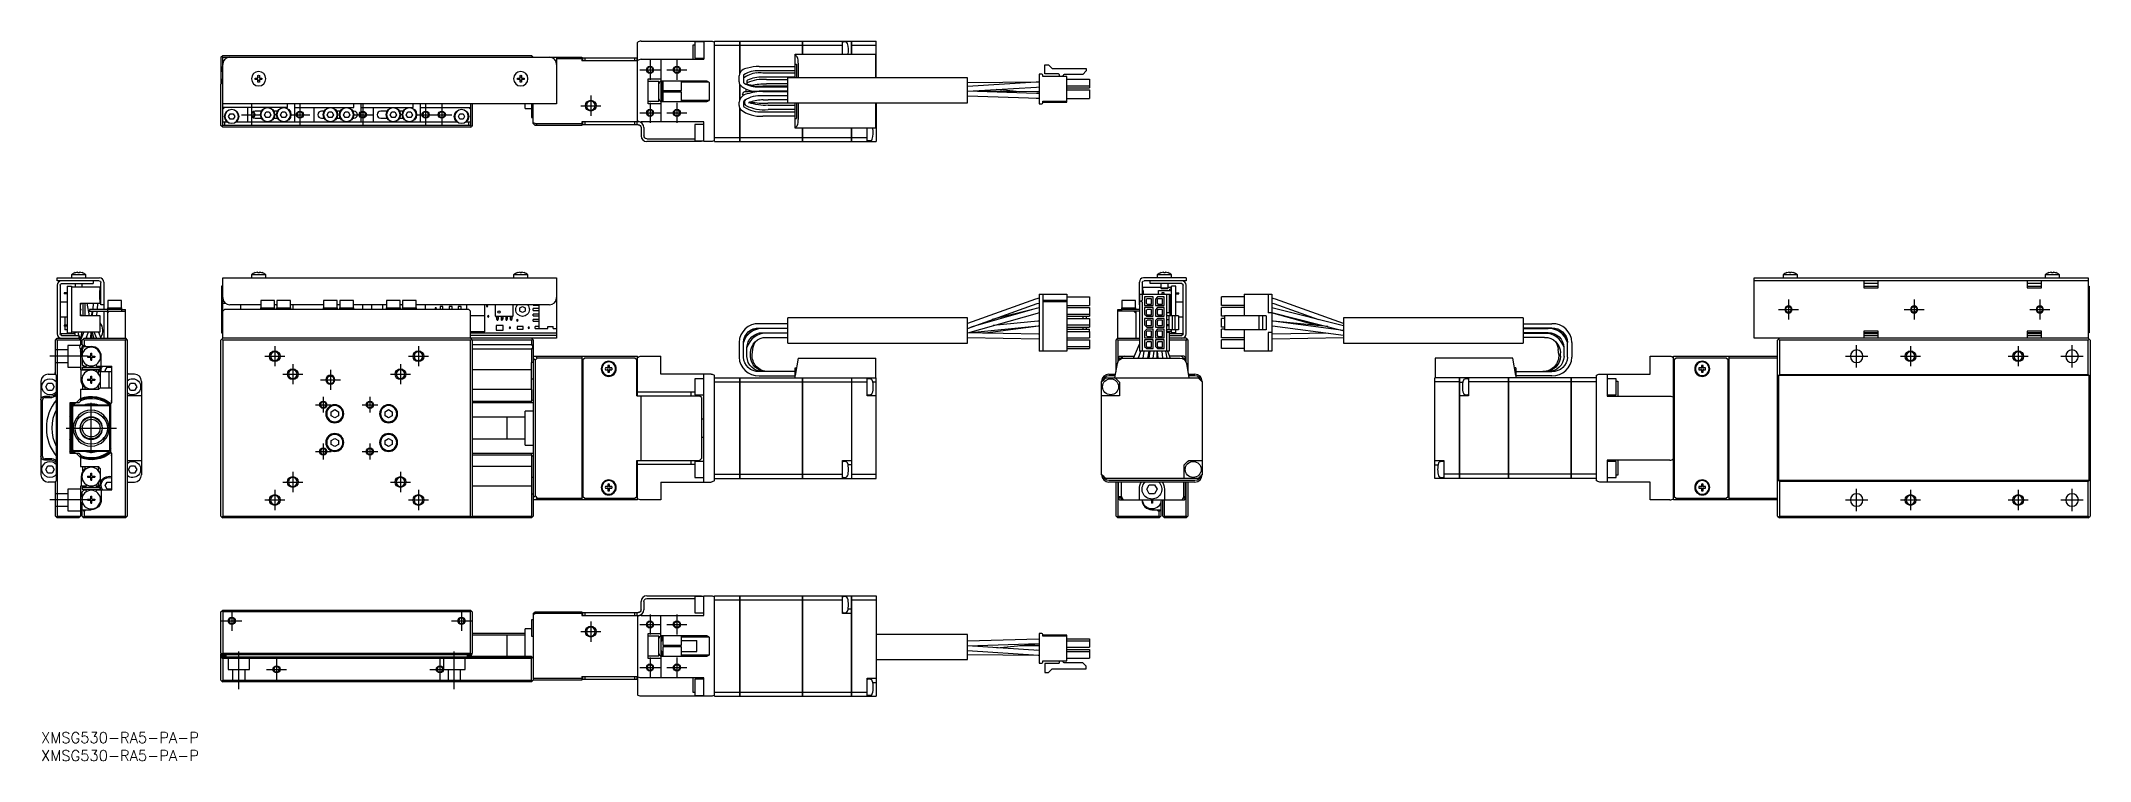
# Model space of a CAD drawing. Extents: x 0 to 571, y -8 to 192.
import ezdxf

# ---------------------------------------------------------------- set-up
doc = ezdxf.new("R2010")
doc.units = 0
doc.header["$LTSCALE"] = 0.5
doc.linetypes.add('CENTER', pattern=[50.8, 31.75, -6.35, 6.35, -6.35])
doc.linetypes.add('DASHED', pattern=[19.05, 12.7, -6.35])
for name, color, linetype in [('MSM_CENTER', 1, 'CENTER'), ('MSM_CONTINUOUS', 7, 'CONTINUOUS'), ('MSM_DASHED', 4, 'DASHED'), ('MSM_NARROW', 5, 'CONTINUOUS'), ('MSM_PART_NUMBER', 7, 'CONTINUOUS')]:
    doc.layers.add(name, color=color, linetype=linetype)
doc.styles.get("Standard").update_dxf_attribs({"font": 'txt.shx', "height": 1, "bigfont": 'bigfont.shx'})

# ---------------------------------------------------------------- blocks, each defined once
blk = doc.blocks.new('*U2')
at = {"layer": 'MSM_PART_NUMBER'}
blk.add_text('XMSG530-RA5-PA-P', height=3, dxfattribs=at).set_placement((0, -3))
blk = doc.blocks.new('*U3')
at = {"layer": 'MSM_PART_NUMBER'}
blk.add_text('XMSG530-RA5-PA-P', height=3, dxfattribs=at).set_placement((0, -8))

msp = doc.modelspace()

# ---------------------------------------------------------------- linework, layer by layer
at = {"layer": 'MSM_CENTER'}
for p, q in [((166.82, 184.35), (172.42, 184.35)), ((169.62, 187.15), (169.62, 181.55)), ((174.32, 184.35), (179.92, 184.35)), ((177.12, 187.15), (177.12, 181.55)), ((153.12, 177.15), (153.12, 171.55)), ((55.82, 171.85), (61.42, 171.85)), ((58.62, 174.65), (58.62, 169.05)), ((69.32, 171.85), (74.92, 171.85)), ((72.12, 174.65), (72.12, 169.05)), ((86.82, 171.85), (92.42, 171.85)), ((89.62, 174.65), (89.62, 169.05)), ((104.32, 171.85), (114.42, 171.85)), ((107.12, 174.65), (107.12, 169.05)), ((111.62, 174.65), (111.62, 169.05)), ((150.32, 174.35), (155.92, 174.35)), ((166.82, 172.35), (172.42, 172.35)), ((169.62, 175.15), (169.62, 169.55)), ((174.32, 172.35), (179.92, 172.35)), ((177.12, 175.15), (177.12, 169.55)), ((486.67, 120.43), (486.67, 114.83)), ((521.67, 120.43), (521.67, 114.83)), ((556.67, 120.43), (556.67, 114.83)), ((483.87, 117.63), (489.47, 117.63)), ((518.87, 117.63), (524.47, 117.63)), ((553.87, 117.63), (559.47, 117.63)), ((13, 104.63), (2.5, 104.63)), ((62.32, 104.63), (67.92, 104.63)), ((65.12, 107.43), (65.12, 101.83)), ((102.32, 104.63), (107.92, 104.63)), ((105.12, 107.43), (105.12, 101.83)), ((502.57, 104.63), (508.77, 104.63)), ((505.67, 101.53), (505.67, 107.73)), ((517.87, 104.63), (523.47, 104.63)), ((520.67, 107.43), (520.67, 101.83)), ((547.87, 104.63), (553.47, 104.63)), ((550.67, 107.43), (550.67, 101.83)), ((562.57, 104.63), (568.77, 104.63)), ((565.67, 101.53), (565.67, 107.73)), ((67.32, 99.63), (72.92, 99.63)), ((70.12, 102.43), (70.12, 96.83)), ((77.82, 98.08), (83.42, 98.08)), ((80.62, 100.88), (80.62, 95.28)), ((97.32, 99.63), (102.92, 99.63)), ((100.12, 102.43), (100.12, 96.83)), ((14, 77.63), (14, 91.63)), ((78.62, 93.33), (78.62, 88.93)), ((91.62, 93.33), (91.62, 88.93)), ((76.42, 91.13), (80.82, 91.13)), ((89.42, 91.13), (93.82, 91.13)), ((7, 84.63), (21, 84.63)), ((78.62, 80.33), (78.62, 75.93)), ((91.62, 80.33), (91.62, 75.93)), ((76.42, 78.13), (80.82, 78.13)), ((89.42, 78.13), (93.82, 78.13)), ((67.32, 69.63), (72.92, 69.63)), ((70.12, 72.43), (70.12, 66.83)), ((97.32, 69.63), (102.92, 69.63)), ((100.12, 72.43), (100.12, 66.83)), ((13, 64.63), (2.5, 64.63)), ((62.32, 64.63), (67.92, 64.63)), ((65.12, 67.43), (65.12, 61.83)), ((102.32, 64.63), (107.92, 64.63)), ((105.12, 67.43), (105.12, 61.83)), ((502.57, 64.63), (508.77, 64.63)), ((505.67, 61.53), (505.67, 67.73)), ((517.87, 64.63), (523.47, 64.63)), ((520.67, 67.43), (520.67, 61.83)), ((547.87, 64.63), (553.47, 64.63)), ((550.67, 67.43), (550.67, 61.83)), ((562.57, 64.63), (568.77, 64.63)), ((565.67, 61.53), (565.67, 67.73)), ((50.32, 31), (55.92, 31)), ((53.12, 33.8), (53.12, 28.2)), ((114.32, 31), (119.92, 31)), ((117.12, 33.8), (117.12, 28.2)), ((153.12, 30.8), (153.12, 25.2)), ((166.82, 30), (172.42, 30)), ((169.62, 32.8), (169.62, 27.2)), ((174.32, 30), (179.92, 30)), ((177.12, 32.8), (177.12, 27.2)), ((150.32, 28), (155.92, 28)), ((55.12, 12), (55.12, 22.5)), ((62.82, 17.5), (68.42, 17.5)), ((65.62, 20.3), (65.62, 14.7)), ((108.32, 17.5), (113.92, 17.5)), ((111.12, 20.3), (111.12, 14.7)), ((115.12, 12), (115.12, 22.5)), ((166.82, 18), (172.42, 18)), ((169.62, 20.8), (169.62, 15.2)), ((174.32, 18), (179.92, 18)), ((177.12, 20.8), (177.12, 15.2))]:
    msp.add_line(p, q, dxfattribs=at)
at = {"layer": 'MSM_CONTINUOUS'}
for p, q in [((50.12, 187.85), (50.62, 188.35)), ((50.62, 188.35), (136.62, 188.35)), ((137.12, 187.85), (136.62, 188.35)), ((166.12, 186.86), (166.12, 191.96)), ((167.12, 192.35), (186.62, 192.35)), ((181.62, 191.29), (182.12, 191.29)), ((181.62, 187.25), (181.62, 191.29)), ((182.12, 192.1), (182.12, 187.6)), ((184.62, 192.1), (182.12, 192.1)), ((184.62, 192.35), (184.62, 187.25)), ((187.62, 192.35), (194.61, 192.35)), ((187.62, 164.35), (187.62, 192.35)), ((187.62, 191.19), (194.61, 191.19)), ((194.61, 183.29), (194.61, 192.35)), ((194.62, 192.34), (194.61, 192.34)), ((194.62, 191.19), (194.61, 191.19)), ((194.62, 192.35), (212.11, 192.35)), ((194.62, 192.35), (194.62, 183.32)), ((194.62, 191.19), (212.11, 191.19)), ((210.02, 188.65), (232.52, 188.65)), ((210.02, 182.11), (210.02, 188.65)), ((210.02, 188.54), (210.62, 187.94)), ((212.11, 188.65), (212.11, 192.35)), ((212.12, 192.34), (212.11, 192.34)), ((212.12, 191.19), (212.11, 191.19)), ((212.12, 192.35), (225.72, 192.35)), ((212.12, 192.35), (212.12, 188.65)), ((212.12, 191.19), (223.22, 191.19)), ((223.22, 188.65), (223.22, 192.35)), ((224.2, 192.01), (223.43, 192.08)), ((225.72, 188.65), (225.72, 192.35)), ((225.72, 192.34), (225.73, 192.34)), ((225.72, 191.19), (225.73, 191.19)), ((225.73, 192.35), (232.62, 192.35)), ((225.73, 192.35), (225.73, 188.65)), ((225.73, 191.19), (232.62, 191.19)), ((232.52, 182.11), (232.52, 188.65)), ((232.62, 182.11), (232.62, 192.35)), ((50.12, 187.85), (50.12, 180.65)), ((50.32, 185.05), (50.32, 183.85)), ((50.62, 185.05), (50.32, 185.05)), ((50.62, 183.85), (50.32, 183.85)), ((50.37, 188.1), (50.62, 187.85)), ((50.62, 187.85), (150.62, 187.85)), ((50.62, 168.85), (50.62, 187.85)), ((60.42, 182.05), (60.42, 182.78)), ((60.82, 182.78), (60.82, 182.05)), ((133.42, 182.05), (133.42, 182.78)), ((133.82, 182.78), (133.82, 182.05)), ((136.62, 187.85), (136.87, 188.1)), ((143.62, 187.85), (143.62, 174.85)), ((150.62, 187.35), (143.62, 187.35)), ((150.62, 187.85), (150.62, 186.85)), ((166.12, 186.85), (150.62, 186.85)), ((150.92, 186.85), (150.92, 187.65)), ((150.92, 187.65), (165.92, 187.65)), ((151.42, 187.65), (151.42, 186.85)), ((165.42, 186.85), (165.42, 187.65)), ((165.92, 187.65), (165.92, 186.85)), ((166.12, 169.85), (166.12, 186.85)), ((167.12, 187.25), (184.62, 187.25)), ((172.62, 187.25), (172.62, 181.22)), ((182.12, 187.6), (184.62, 187.6)), ((194.42, 180.95), (194.42, 182.69)), ((195.62, 182.69), (195.62, 180.95)), ((200.02, 185.25), (210.02, 185.25)), ((210.02, 184.05), (200.02, 184.05)), ((201.02, 183.45), (210.02, 183.45)), ((210.02, 185.95), (210.4, 185.95)), ((210.4, 185.95), (210.4, 182.11)), ((210.88, 186.17), (210.88, 182.11)), ((278.01, 183.16), (278.01, 174.88)), ((278.74, 183.16), (278.01, 183.16)), ((279.04, 182.45), (279.04, 182.86)), ((279.57, 183.2), (279.57, 185.73)), ((279.57, 185.73), (280.57, 185.73)), ((283.42, 183.2), (279.57, 183.2)), ((280.57, 185.73), (281.59, 184.71)), ((281.59, 184.71), (291.13, 184.71)), ((283.57, 183.05), (283.57, 182.45)), ((284.72, 182.45), (284.72, 182.73)), ((290.13, 183.01), (285, 183.01)), ((291.13, 184.01), (290.13, 183.01)), ((291.13, 184.71), (291.13, 184.01)), ((50.62, 181.85), (50.12, 181.35)), ((50.62, 181.35), (50.12, 181.35)), ((50.62, 181.15), (50.12, 181.15)), ((50.22, 180.55), (50.12, 180.65)), ((50.12, 180.35), (50.37, 180.6)), ((50.12, 168.85), (50.12, 180.35)), ((50.22, 180.45), (50.22, 180.65)), ((50.37, 180.6), (50.62, 180.85)), ((50.37, 180.6), (50.62, 180.35)), ((50.62, 180.95), (50.52, 180.95)), ((59.69, 182.05), (60.42, 182.05)), ((60.42, 181.65), (59.69, 181.65)), ((60.42, 180.92), (60.42, 181.65)), ((60.82, 182.05), (61.54, 182.05)), ((60.82, 181.65), (60.82, 180.92)), ((61.54, 181.65), (60.82, 181.65)), ((132.69, 182.05), (133.42, 182.05)), ((133.42, 181.65), (132.69, 181.65)), ((133.42, 180.92), (133.42, 181.65)), ((133.82, 182.05), (134.54, 182.05)), ((133.82, 181.65), (133.82, 180.92)), ((134.54, 181.65), (133.82, 181.65)), ((169.12, 181.85), (172.62, 181.85)), ((169.12, 174.85), (169.12, 181.85)), ((172.12, 181.1), (169.12, 181.1)), ((172.12, 175.6), (172.12, 181.1)), ((172.62, 181.22), (172.71, 181.22)), ((172.63, 181.19), (172.71, 181.22)), ((172.72, 175.47), (172.72, 181.22)), ((172.92, 180.85), (172.72, 180.65)), ((172.92, 181.25), (185.32, 181.25)), ((172.92, 180.85), (172.92, 175.85)), ((173.22, 180.85), (172.92, 180.85)), ((173.22, 181.25), (173.22, 178.6)), ((173.22, 178.6), (178.42, 178.6)), ((173.22, 178.1), (173.22, 175.45)), ((178.42, 178.1), (173.22, 178.1)), ((178.42, 178.6), (178.42, 181.25)), ((186.01, 180.85), (178.42, 180.85)), ((178.42, 175.45), (178.42, 178.1)), ((186.12, 180.45), (186.12, 176.25)), ((194.61, 180.24), (194.61, 176)), ((194.62, 176.02), (194.62, 180.23)), ((195.45, 177.36), (195.42, 177.55)), ((195.57, 177.18), (195.45, 177.36)), ((196.42, 178.71), (196.47, 178.93)), ((196.42, 178.67), (196.42, 178.71)), ((196.42, 178.27), (196.42, 178.67)), ((196.42, 178.21), (196.42, 178.27)), ((196.62, 181.29), (196.62, 180.55)), ((198.96, 179.77), (201.02, 179.85)), ((200.02, 179.6), (208.02, 179.6)), ((208.02, 178.4), (200.02, 178.4)), ((210.02, 182.25), (201.02, 182.25)), ((201.02, 179.85), (208.02, 179.85)), ((201.02, 178.3), (208.02, 178.3)), ((208.02, 177.1), (201.02, 177.1)), ((202.02, 181.65), (208.02, 181.65)), ((208.02, 180.45), (202.02, 180.45)), ((208.02, 175.11), (208.02, 182.11)), ((258.02, 182.11), (208.02, 182.11)), ((258.02, 175.11), (258.02, 182.11)), ((277.68, 180.9), (258.02, 180.74)), ((277.15, 180.85), (258.02, 179.65)), ((277.22, 177.72), (258.02, 178.35)), ((258.02, 177.05), (277.9, 176.4)), ((258.03, 178.35), (277.23, 179.55)), ((277.35, 178.2), (258.03, 178.35)), ((272.49, 178.24), (266.17, 178.86)), ((278.01, 180.89), (277.15, 180.85)), ((278.01, 177.71), (277.22, 177.72)), ((277.23, 179.55), (278.01, 179.58)), ((278.01, 178.2), (277.35, 178.2)), ((278.01, 180.9), (277.41, 180.89)), ((278.01, 180.9), (277.68, 180.9)), ((285.67, 182.45), (279.04, 182.45)), ((285.67, 175.34), (285.67, 182.45)), ((285.67, 181.72), (292.02, 181.72)), ((285.67, 179.92), (292.02, 179.92)), ((285.67, 179.32), (292.02, 179.32)), ((285.67, 178.72), (292.02, 178.72)), ((292.02, 181.72), (292.02, 179.32)), ((292.02, 178.72), (292.02, 176.32)), ((143.62, 174.85), (50.62, 174.85)), ((50.62, 173.35), (51.12, 173.85)), ((68.62, 173.85), (50.62, 173.85)), ((52.25, 171.35), (52.68, 172.1)), ((52.68, 170.6), (52.25, 171.35)), ((52.68, 172.1), (53.55, 172.1)), ((53.55, 172.1), (53.98, 171.35)), ((53.98, 171.35), (53.55, 170.6)), ((57.62, 169.85), (57.62, 173.85)), ((61.38, 172.85), (59.62, 172.85)), ((62.25, 171.85), (62.68, 172.6)), ((62.68, 171.1), (62.25, 171.85)), ((62.68, 172.6), (63.55, 172.6)), ((63.55, 172.6), (63.98, 171.85)), ((63.98, 171.85), (63.55, 171.1)), ((65.88, 172.85), (64.85, 172.85)), ((66.75, 171.85), (67.18, 172.6)), ((67.18, 171.1), (66.75, 171.85)), ((67.18, 172.6), (68.05, 172.6)), ((68.05, 172.6), (68.48, 171.85)), ((68.48, 171.85), (68.05, 171.1)), ((68.62, 173.85), (68.62, 174.85)), ((70.62, 174.85), (70.62, 169.85)), ((70.62, 173.85), (87.12, 173.85)), ((76.12, 169.85), (76.12, 173.85)), ((78.88, 172.85), (78.12, 172.85)), ((79.75, 171.85), (80.18, 172.6)), ((80.18, 171.1), (79.75, 171.85)), ((80.18, 172.6), (81.05, 172.6)), ((81.05, 172.6), (81.48, 171.85)), ((81.48, 171.85), (81.05, 171.1)), ((83.38, 172.85), (82.35, 172.85)), ((84.25, 171.85), (84.68, 172.6)), ((84.68, 171.1), (84.25, 171.85)), ((84.68, 172.6), (85.55, 172.6)), ((85.55, 172.6), (85.98, 171.85)), ((85.98, 171.85), (85.55, 171.1)), ((87.12, 172.85), (86.85, 172.85)), ((87.12, 173.85), (87.12, 174.85)), ((89.12, 174.85), (89.12, 169.85)), ((89.12, 173.85), (103.62, 173.85)), ((92.62, 169.85), (92.62, 173.85)), ((96.38, 172.85), (94.62, 172.85)), ((97.25, 171.85), (97.68, 172.6)), ((97.68, 171.1), (97.25, 171.85)), ((97.68, 172.6), (98.55, 172.6)), ((98.55, 172.6), (98.98, 171.85)), ((98.98, 171.85), (98.55, 171.1)), ((100.88, 172.85), (99.85, 172.85)), ((101.75, 171.85), (102.18, 172.6)), ((102.18, 171.1), (101.75, 171.85)), ((102.18, 172.6), (103.05, 172.6)), ((103.05, 172.6), (103.48, 171.85)), ((103.48, 171.85), (103.05, 171.1)), ((103.62, 173.85), (103.62, 174.85)), ((105.62, 174.85), (105.62, 169.85)), ((105.62, 173.85), (119.62, 173.85)), ((116.25, 171.35), (116.68, 172.1)), ((116.68, 170.6), (116.25, 171.35)), ((116.68, 172.1), (117.55, 172.1)), ((117.55, 172.1), (117.98, 171.35)), ((117.98, 171.35), (117.55, 170.6)), ((119.12, 173.85), (119.62, 173.35)), ((119.62, 174.85), (119.62, 168.85)), ((120.12, 174.85), (120.12, 168.85)), ((134.82, 173.6), (134.82, 174.85)), ((134.82, 173.6), (136.62, 173.6)), ((136.62, 174.85), (136.62, 171.1)), ((137.12, 169.35), (137.12, 174.85)), ((169.12, 175.6), (172.12, 175.6)), ((172.62, 174.85), (169.12, 174.85)), ((172.71, 175.47), (172.62, 175.5)), ((172.62, 175.47), (172.62, 169.85)), ((172.62, 175.47), (172.71, 175.47)), ((172.72, 176.05), (172.92, 175.85)), ((172.92, 175.85), (173.22, 175.85)), ((185.32, 175.45), (172.92, 175.45)), ((178.42, 175.85), (186.01, 175.85)), ((194.42, 174.39), (194.42, 175.35)), ((194.61, 164.35), (194.61, 173.64)), ((194.62, 173.62), (194.62, 164.35)), ((195.62, 175.37), (195.62, 174.39)), ((195.94, 175.38), (195.95, 175.43)), ((195.95, 175.43), (196.02, 175.63)), ((197.14, 175.17), (197.08, 175.02)), ((201.02, 172.65), (210.02, 172.65)), ((210.02, 171.45), (201.02, 171.45)), ((210.02, 175.05), (202.47, 175.05)), ((202.5, 174.45), (210.02, 174.45)), ((210.02, 173.25), (202.5, 173.25)), ((202.6, 176), (202.55, 176)), ((208.02, 176), (202.57, 176)), ((208.02, 175.11), (258.02, 175.11)), ((210.02, 168.05), (210.02, 175.11)), ((210.4, 175.11), (210.4, 170.75)), ((210.88, 175.11), (210.88, 170.53)), ((232.52, 168.05), (232.52, 175.11)), ((232.62, 175.11), (232.62, 164.35)), ((277.18, 176.42), (278.01, 176.4)), ((277.9, 176.4), (278.01, 176.4)), ((278.01, 174.88), (278.74, 174.88)), ((279.04, 175.59), (285.67, 175.59)), ((279.04, 175.18), (279.04, 175.59)), ((279.04, 175.34), (285.67, 175.34)), ((285.67, 176.32), (292.02, 176.32)), ((50.62, 168.35), (50.12, 168.85)), ((50.62, 168.85), (50.37, 168.6)), ((50.62, 169.85), (51.79, 169.85)), ((119.62, 168.85), (50.62, 168.85)), ((119.62, 168.35), (50.62, 168.35)), ((51.12, 169.85), (51.12, 168.85)), ((53.55, 170.6), (52.68, 170.6)), ((54.44, 169.85), (115.79, 169.85)), ((59.62, 170.85), (61.38, 170.85)), ((63.55, 171.1), (62.68, 171.1)), ((64.85, 170.85), (65.88, 170.85)), ((68.05, 171.1), (67.18, 171.1)), ((78.12, 170.85), (78.88, 170.85)), ((81.05, 171.1), (80.18, 171.1)), ((82.35, 170.85), (83.38, 170.85)), ((85.55, 171.1), (84.68, 171.1)), ((86.85, 170.85), (87.12, 170.85)), ((94.62, 170.85), (96.38, 170.85)), ((98.55, 171.1), (97.68, 171.1)), ((99.85, 170.85), (100.88, 170.85)), ((103.05, 171.1), (102.18, 171.1)), ((117.55, 170.6), (116.68, 170.6)), ((118.44, 169.85), (119.62, 169.85)), ((119.12, 168.85), (119.12, 169.85)), ((119.87, 168.6), (119.62, 168.85)), ((119.62, 168.35), (119.87, 168.6)), ((120.12, 168.85), (119.87, 168.6)), ((136.62, 171.1), (137.12, 171.1)), ((137.12, 169.65), (137.73, 169.35)), ((137.62, 168.85), (137.12, 169.35)), ((150.62, 168.85), (137.62, 168.85)), ((137.73, 169.35), (150.62, 169.35)), ((137.73, 169.35), (138.23, 168.85)), ((166.32, 169.85), (150.62, 169.85)), ((150.62, 169.85), (150.62, 168.85)), ((150.92, 169.05), (150.92, 169.85)), ((166.32, 169.05), (150.92, 169.05)), ((151.42, 169.85), (151.42, 169.05)), ((165.42, 169.05), (165.42, 169.85)), ((165.92, 169.85), (165.92, 169.05)), ((184.62, 169.85), (167.12, 169.85)), ((167.12, 168.25), (167.12, 165.95)), ((167.92, 168.25), (167.92, 165.95)), ((182.12, 169.1), (182.12, 164.6)), ((184.62, 169.1), (182.12, 169.1)), ((184.62, 164.35), (184.62, 169.85)), ((187.62, 165.5), (194.61, 165.5)), ((194.62, 165.5), (194.61, 165.5)), ((194.62, 165.5), (212.11, 165.5)), ((210.02, 170.75), (210.4, 170.75)), ((210.62, 168.75), (210.02, 168.15)), ((232.52, 168.05), (210.02, 168.05)), ((212.11, 164.35), (212.11, 168.05)), ((212.12, 165.5), (212.11, 165.5)), ((212.12, 168.05), (212.12, 164.35)), ((212.12, 165.5), (225.72, 165.5)), ((225.72, 164.35), (225.72, 168.05)), ((225.72, 165.5), (225.73, 165.5)), ((225.73, 168.05), (225.73, 164.35)), ((225.73, 165.5), (230.12, 165.5)), ((230.12, 164.35), (230.12, 168.05)), ((232.52, 168.1), (232.62, 168.1)), ((168.72, 165.15), (182.12, 165.15)), ((183.92, 164.35), (168.72, 164.35)), ((182.12, 164.6), (184.62, 164.6)), ((183.42, 164.35), (183.42, 164.6)), ((183.92, 164.6), (183.92, 164.35)), ((186.62, 164.35), (184.62, 164.35)), ((187.62, 164.35), (194.61, 164.35)), ((194.62, 164.36), (194.61, 164.36)), ((194.62, 164.35), (212.11, 164.35)), ((212.12, 164.36), (212.11, 164.36)), ((212.12, 164.35), (225.72, 164.35)), ((225.72, 164.36), (225.73, 164.36)), ((225.73, 164.35), (232.62, 164.35)), ((230.32, 164.62), (231.09, 164.68)), ((4.5, 125.63), (4.5, 126.43)), ((4.5, 126.43), (16.3, 126.43)), ((16.2, 125.63), (4.5, 125.63)), ((12.5, 127.32), (8.5, 127.32)), ((8.5, 127.32), (8.5, 126.43)), ((9.57, 127.88), (9.55, 127.88)), ((10.3, 127.88), (10.3, 128.01)), ((10.7, 127.88), (10.3, 127.88)), ((10.7, 128.01), (10.7, 127.88)), ((11.45, 127.88), (11.43, 127.88)), ((12.5, 126.43), (12.5, 127.32)), ((14.5, 125.63), (14.5, 124.83)), ((50.62, 120.93), (50.62, 126.43)), ((50.62, 126.43), (143.62, 126.43)), ((62.62, 127.32), (58.62, 127.32)), ((58.62, 127.32), (58.62, 126.43)), ((59.69, 127.88), (59.67, 127.88)), ((60.42, 127.88), (60.42, 128.01)), ((60.82, 127.88), (60.42, 127.88)), ((60.82, 128.01), (60.82, 127.88)), ((61.57, 127.88), (61.54, 127.88)), ((62.62, 126.43), (62.62, 127.32)), ((135.62, 127.32), (131.62, 127.32)), ((131.62, 127.32), (131.62, 126.43)), ((132.69, 127.88), (132.67, 127.88)), ((133.42, 127.88), (133.42, 128.01)), ((133.82, 127.88), (133.42, 127.88)), ((133.82, 128.01), (133.82, 127.88)), ((134.57, 127.88), (134.54, 127.88)), ((135.62, 126.43), (135.62, 127.32)), ((143.62, 126.43), (143.62, 109.63)), ((318.9, 126.43), (307.1, 126.43)), ((318.9, 125.63), (307.2, 125.63)), ((308.9, 124.83), (308.9, 125.63)), ((314.9, 127.32), (310.9, 127.32)), ((310.9, 127.32), (310.9, 126.43)), ((311.98, 127.88), (311.95, 127.88)), ((312.7, 127.88), (312.7, 128.01)), ((313.1, 127.88), (312.7, 127.88)), ((313.1, 128.01), (313.1, 127.88)), ((313.85, 127.88), (313.83, 127.88)), ((314.9, 126.43), (314.9, 127.32)), ((318.9, 126.43), (318.9, 125.63)), ((477.17, 126.43), (570.17, 126.43)), ((477.17, 109.63), (477.17, 126.43)), ((570.17, 125.63), (477.17, 125.63)), ((489.17, 127.32), (485.17, 127.32)), ((485.17, 127.32), (485.17, 126.43)), ((486.24, 127.88), (486.22, 127.88)), ((486.97, 127.88), (486.97, 128.01)), ((487.37, 127.88), (486.97, 127.88)), ((487.37, 128.01), (487.37, 127.88)), ((488.12, 127.88), (488.1, 127.88)), ((489.17, 126.43), (489.17, 127.32)), ((507.67, 125.63), (507.67, 123.63)), ((511.67, 123.63), (511.67, 125.63)), ((553.17, 125.63), (553.17, 123.63)), ((557.17, 123.63), (557.17, 125.63)), ((562.17, 127.32), (558.17, 127.32)), ((558.17, 127.32), (558.17, 126.43)), ((559.24, 127.88), (559.22, 127.88)), ((559.97, 127.88), (559.97, 128.01)), ((560.37, 127.88), (559.97, 127.88)), ((560.37, 128.01), (560.37, 127.88)), ((561.12, 127.88), (561.1, 127.88)), ((562.17, 126.43), (562.17, 127.32)), ((570.17, 126.43), (570.17, 109.63)), ((4.5, 124.43), (4.5, 110.83)), ((5.3, 124.43), (5.3, 110.83)), ((5.7, 124.83), (14.5, 124.83)), ((7.3, 122.25), (6.5, 122.25)), ((6.5, 122.25), (6.5, 122)), ((7.3, 122), (6.5, 122)), ((7.3, 124.13), (7.3, 111.13)), ((7.3, 124.13), (8.5, 124.13)), ((8.5, 124.13), (8.5, 111.13)), ((16.5, 123.88), (8.5, 123.88)), ((9.5, 124.83), (9.5, 123.88)), ((11.5, 123.88), (11.5, 124.83)), ((16.5, 122.88), (16.4, 122.88)), ((16.4, 120.38), (16.4, 122.88)), ((16.4, 122.08), (16.5, 122.08)), ((16.4, 121.7), (16.5, 121.7)), ((16.4, 121.55), (16.5, 121.55)), ((16.4, 121.18), (16.5, 121.18)), ((16.5, 120.38), (16.4, 120.38)), ((16.5, 122.88), (16.5, 123.88)), ((16.5, 121.18), (16.5, 122.08)), ((16.5, 121.88), (16.7, 121.88)), ((16.5, 119.38), (16.5, 120.38)), ((16.7, 118.93), (16.7, 125.13)), ((17.5, 125.23), (17.5, 118.93)), ((22.4, 120.13), (18.6, 120.13)), ((18.6, 120.13), (18.6, 118.13)), ((22.4, 118.13), (22.4, 120.13)), ((50.62, 124.13), (50.32, 124.13)), ((50.32, 124.13), (50.32, 111.13)), ((50.69, 120.38), (50.62, 120.38)), ((50.62, 109.63), (50.62, 120.38)), ((65.02, 120.13), (61.22, 120.13)), ((61.22, 120.13), (61.22, 118.13)), ((65.02, 118.13), (65.02, 120.13)), ((69.52, 120.13), (65.72, 120.13)), ((65.72, 120.13), (65.72, 118.13)), ((69.52, 118.13), (69.52, 120.13)), ((82.52, 120.13), (78.72, 120.13)), ((78.72, 120.13), (78.72, 118.13)), ((82.52, 118.13), (82.52, 120.13)), ((87.02, 120.13), (83.22, 120.13)), ((83.22, 120.13), (83.22, 118.13)), ((87.02, 118.13), (87.02, 120.13)), ((100.02, 120.13), (96.22, 120.13)), ((96.22, 120.13), (96.22, 118.13)), ((100.02, 118.13), (100.02, 120.13)), ((104.52, 120.13), (100.72, 120.13)), ((100.72, 120.13), (100.72, 118.13)), ((104.52, 118.13), (104.52, 120.13)), ((276.98, 120.5), (258.02, 113.77)), ((278.01, 120.76), (276.98, 120.5)), ((278.01, 121.88), (285.67, 121.88)), ((278.01, 121.88), (278.01, 106.03)), ((279.04, 121.88), (279.04, 106.03)), ((285.67, 120.1), (279.04, 120.1)), ((285.67, 121.88), (285.67, 106.03)), ((285.67, 121.15), (292.02, 121.15)), ((292.02, 121.15), (292.02, 118.75)), ((304.8, 120.13), (301, 120.13)), ((301, 120.13), (301, 118.13)), ((304.8, 118.13), (304.8, 120.13)), ((305.9, 118.93), (305.9, 125.23)), ((305.94, 121.88), (305.94, 106.03)), ((305.94, 121.88), (314.22, 121.88)), ((306.55, 120.1), (306.65, 120.1)), ((306.65, 121.88), (306.65, 120.1)), ((306.7, 125.13), (306.7, 121.88)), ((306.9, 122.88), (306.9, 123.88)), ((306.9, 123.88), (311.9, 123.88)), ((306.9, 122.88), (307, 122.88)), ((307, 122.08), (306.9, 122.08)), ((306.9, 122.08), (306.9, 121.88)), ((307, 122.88), (307, 121.88)), ((307.38, 121.15), (307.38, 118.75)), ((309.78, 121.15), (307.38, 121.15)), ((308.08, 120.63), (307.83, 120.38)), ((307.83, 120.38), (307.83, 119.41)), ((309.33, 120.63), (308.08, 120.63)), ((317.7, 124.83), (308.9, 124.83)), ((309.33, 119.16), (309.33, 120.63)), ((309.78, 118.75), (309.78, 121.15)), ((310.98, 121.15), (310.38, 120.55)), ((310.38, 120.55), (310.38, 118.75)), ((311.08, 120.63), (310.83, 120.38)), ((310.83, 120.38), (310.83, 119.41)), ((312.78, 121.15), (310.98, 121.15)), ((312.33, 120.63), (311.08, 120.63)), ((311.2, 121.88), (311.2, 122.88)), ((311.2, 122.88), (314.9, 122.88)), ((311.9, 124.83), (311.9, 123.63)), ((311.9, 123.63), (313.9, 123.63)), ((311.9, 123.63), (312.1, 123.43)), ((313.7, 123.43), (312.1, 123.43)), ((312.25, 122.38), (312.75, 122.38)), ((312.25, 121.88), (312.25, 122.38)), ((312.33, 119.16), (312.33, 120.63)), ((312.75, 122.38), (312.75, 121.88)), ((312.78, 118.75), (312.78, 121.15)), ((313.51, 121.88), (313.51, 106.03)), ((313.7, 123.43), (313.9, 123.63)), ((313.9, 123.63), (313.9, 124.83)), ((313.9, 123.88), (314.9, 123.88)), ((314.22, 121.88), (314.22, 116.68)), ((314.22, 121.88), (314.4, 121.88)), ((314.9, 123.33), (314.35, 123.33)), ((314.35, 122.88), (314.35, 123.33)), ((314.4, 121.88), (314.4, 115.88)), ((314.9, 115.88), (314.9, 124.13)), ((316.1, 124.13), (314.9, 124.13)), ((316.1, 115.88), (316.1, 124.13)), ((316.1, 122.25), (316.9, 122.25)), ((316.1, 122), (316.9, 122)), ((316.9, 122), (316.9, 122.25)), ((318.1, 110.83), (318.1, 124.43)), ((318.9, 110.83), (318.9, 124.43)), ((335.12, 121.15), (328.77, 121.15)), ((328.77, 118.75), (328.77, 121.15)), ((335.12, 121.88), (335.12, 115.88)), ((335.12, 121.88), (342.77, 121.88)), ((341.75, 121.88), (341.75, 116.68)), ((342.77, 121.88), (342.77, 106.03)), ((343.8, 120.5), (342.77, 120.76)), ((343.81, 120.5), (342.77, 120.76)), ((362.77, 113.77), (343.8, 120.5)), ((511.67, 124.83), (507.67, 124.83)), ((507.67, 124.13), (511.67, 124.13)), ((507.67, 123.63), (511.67, 123.63)), ((557.17, 124.83), (553.17, 124.83)), ((553.17, 124.13), (557.17, 124.13)), ((553.17, 123.63), (557.17, 123.63)), ((570.17, 124.13), (570.47, 124.13)), ((570.47, 124.13), (570.47, 111.13)), ((7.3, 119.63), (5.3, 119.63)), ((5.3, 115.63), (7.3, 115.63)), ((6.62, 115.63), (6.62, 113.25)), ((11, 119.38), (16.5, 119.38)), ((11, 115.88), (11, 119.38)), ((16.5, 115.88), (11, 115.88)), ((11.7, 119.38), (11.7, 115.88)), ((12.2, 119.38), (12.2, 115.88)), ((13.52, 115.88), (12.9, 119.38)), ((13.5, 117.63), (13.5, 117.13)), ((22.5, 117.63), (13.5, 117.63)), ((13.5, 117.13), (23.5, 117.13)), ((14.14, 117.13), (14.11, 115.88)), ((14.37, 117.13), (14.25, 115.88)), ((14.57, 119.38), (14.41, 117.63)), ((15.56, 115.88), (15.67, 117.13)), ((15.72, 117.63), (15.88, 119.38)), ((16.5, 111.38), (16.5, 115.88)), ((17.5, 118.93), (16.7, 118.93)), ((17.47, 118.93), (17.47, 117.63)), ((17.47, 117.13), (17.47, 109.63)), ((18.5, 118.13), (22.5, 118.13)), ((18.5, 118.13), (18.5, 109.63)), ((18.5, 116.63), (19, 117.13)), ((22.5, 117.13), (22.5, 118.13)), ((22.5, 117.63), (23.5, 117.63)), ((23.5, 109.63), (23.5, 117.63)), ((50.62, 119.38), (51.35, 119.38)), ((51.12, 117.63), (50.62, 117.13)), ((119.12, 117.63), (51.12, 117.63)), ((61.22, 118.93), (52.62, 118.93)), ((55.62, 117.63), (55.62, 118.93)), ((61.12, 118.13), (65.12, 118.13)), ((61.12, 118.13), (61.12, 117.63)), ((65.72, 118.93), (65.02, 118.93)), ((65.12, 117.63), (65.12, 118.13)), ((65.62, 118.13), (69.62, 118.13)), ((65.62, 118.13), (65.62, 117.63)), ((78.72, 118.93), (69.52, 118.93)), ((69.62, 117.63), (69.62, 118.13)), ((70.22, 117.63), (70.22, 118.93)), ((78.62, 118.13), (82.62, 118.13)), ((78.62, 118.13), (78.62, 117.63)), ((83.22, 118.93), (82.52, 118.93)), ((82.62, 117.63), (82.62, 118.13)), ((83.12, 118.13), (87.12, 118.13)), ((83.12, 118.13), (83.12, 117.63)), ((96.22, 118.93), (87.02, 118.93)), ((87.12, 117.63), (87.12, 118.13)), ((89.62, 117.63), (89.62, 118.93)), ((92.02, 118.93), (92.02, 117.63)), ((95.22, 117.63), (95.22, 118.93)), ((96.12, 118.13), (100.12, 118.13)), ((96.12, 118.13), (96.12, 117.63)), ((100.72, 118.93), (100.02, 118.93)), ((100.12, 117.63), (100.12, 118.13)), ((100.62, 118.13), (104.62, 118.13)), ((100.62, 118.13), (100.62, 117.63)), ((141.62, 118.93), (104.52, 118.93)), ((104.62, 117.63), (104.62, 118.13)), ((107.12, 117.63), (107.12, 118.93)), ((111.15, 118.43), (111.15, 117.63)), ((111.95, 118.43), (111.15, 118.43)), ((111.95, 117.63), (111.95, 118.43)), ((113.69, 118.43), (113.69, 117.63)), ((114.49, 118.43), (113.69, 118.43)), ((114.49, 117.63), (114.49, 118.43)), ((116.23, 118.43), (116.23, 117.63)), ((117.03, 118.43), (116.23, 118.43)), ((117.03, 117.63), (117.03, 118.43)), ((118.62, 117.63), (118.62, 118.93)), ((119.62, 117.13), (119.12, 117.63)), ((119.62, 109.63), (119.62, 117.13)), ((123.62, 115.88), (119.62, 115.88)), ((123.62, 111.38), (123.62, 118.93)), ((126.56, 115.78), (126.56, 118.93)), ((131.36, 115.68), (126.66, 115.68)), ((126.89, 115.68), (126.89, 114.94)), ((127.32, 115.24), (126.89, 115.24)), ((127.01, 114.88), (126.89, 114.94)), ((127.01, 114.63), (127.01, 114.88)), ((127.01, 114.63), (127.21, 114.63)), ((127.32, 114.94), (127.21, 114.88)), ((127.21, 114.88), (127.21, 114.63)), ((127.32, 115.68), (127.32, 114.94)), ((128.16, 115.68), (128.16, 114.94)), ((128.59, 115.24), (128.16, 115.24)), ((128.28, 114.88), (128.16, 114.94)), ((128.28, 114.63), (128.28, 114.88)), ((128.28, 114.63), (128.48, 114.63)), ((128.59, 114.94), (128.48, 114.88)), ((128.48, 114.88), (128.48, 114.63)), ((128.59, 115.68), (128.59, 114.94)), ((129.43, 115.68), (129.43, 114.94)), ((129.86, 115.24), (129.43, 115.24)), ((129.55, 114.88), (129.43, 114.94)), ((129.55, 114.63), (129.55, 114.88)), ((129.55, 114.63), (129.75, 114.63)), ((129.86, 114.94), (129.75, 114.88)), ((129.75, 114.88), (129.75, 114.63)), ((129.86, 115.68), (129.86, 114.94)), ((130.7, 115.68), (130.7, 114.94)), ((131.13, 115.24), (130.7, 115.24)), ((130.82, 114.88), (130.7, 114.94)), ((130.82, 114.63), (130.82, 114.88)), ((130.82, 114.63), (131.02, 114.63)), ((131.13, 114.94), (131.02, 114.88)), ((131.02, 114.88), (131.02, 114.63)), ((131.13, 115.68), (131.13, 114.94)), ((131.46, 118.93), (131.46, 115.78)), ((133.37, 118.06), (134.12, 118.49)), ((133.37, 117.19), (133.37, 118.06)), ((134.12, 116.76), (133.37, 117.19)), ((134.12, 118.49), (134.87, 118.06)), ((134.87, 117.19), (134.12, 116.76)), ((134.87, 118.06), (134.87, 117.19)), ((137.12, 118.88), (137.12, 118.93)), ((137.12, 118.88), (138.62, 118.88)), ((137.12, 117.38), (137.12, 117.88)), ((138.62, 117.88), (137.12, 117.88)), ((137.12, 117.38), (138.62, 117.38)), ((137.12, 115.88), (137.12, 116.38)), ((138.62, 116.38), (137.12, 116.38)), ((137.12, 115.88), (138.62, 115.88)), ((137.12, 114.38), (137.12, 114.88)), ((138.62, 114.88), (137.12, 114.88)), ((137.12, 114.38), (138.62, 114.38)), ((138.62, 118.93), (138.62, 112.38)), ((208.02, 108.28), (208.02, 115.28)), ((258.02, 115.28), (208.02, 115.28)), ((258.02, 112.39), (277.42, 119.27)), ((258.02, 108.28), (258.02, 115.28)), ((258.1, 111.12), (277.52, 116.66)), ((277.16, 117.91), (258.95, 112.72)), ((277.25, 117.95), (264.94, 114.85)), ((277.61, 114.39), (265.2, 113.15)), ((278.01, 118.08), (277.16, 117.91)), ((278.01, 118.09), (277.25, 117.95)), ((277.41, 119.27), (278.01, 119.44)), ((277.42, 119.27), (278.01, 119.44)), ((277.52, 116.66), (278.01, 116.77)), ((278.01, 114.42), (277.61, 114.39)), ((285.67, 119.8), (279.04, 119.8)), ((285.67, 118.75), (292.02, 118.75)), ((285.67, 118.15), (292.02, 118.15)), ((285.67, 116.35), (292.02, 116.35)), ((285.67, 115.75), (292.02, 115.75)), ((285.67, 115.15), (292.02, 115.15)), ((290.13, 115.75), (290.13, 115.15)), ((291.13, 115.75), (291.13, 115.15)), ((292.02, 118.15), (292.02, 116.35)), ((292.02, 116.35), (292.02, 115.75)), ((292.02, 115.15), (292.02, 113.35)), ((299.9, 117.63), (300.9, 117.63)), ((299.9, 109.63), (299.9, 117.63)), ((304.9, 117.13), (299.9, 117.13)), ((300.9, 118.13), (304.9, 118.13)), ((300.9, 118.13), (300.9, 117.13)), ((305.94, 117.63), (300.9, 117.63)), ((304.4, 117.13), (304.9, 116.63)), ((304.9, 117.63), (304.9, 118.13)), ((305.94, 117.13), (304.9, 117.13)), ((304.9, 117.13), (304.9, 109.63)), ((305.94, 118.93), (305.9, 118.93)), ((306.65, 119.8), (306.55, 119.8)), ((306.65, 119.8), (306.65, 106.03)), ((307.38, 118.75), (309.78, 118.75)), ((307.38, 118.15), (307.38, 116.35)), ((309.78, 118.15), (307.38, 118.15)), ((307.38, 116.35), (307.98, 115.75)), ((307.38, 115.15), (307.38, 113.35)), ((309.78, 115.15), (307.38, 115.15)), ((307.83, 119.41), (308.08, 119.16)), ((308.08, 117.63), (307.83, 117.38)), ((307.83, 117.38), (307.83, 116.41)), ((307.83, 116.41), (308.08, 116.16)), ((308.08, 114.63), (307.83, 114.38)), ((307.83, 114.38), (307.83, 113.41)), ((307.98, 115.75), (309.78, 115.75)), ((308.08, 119.16), (309.33, 119.16)), ((309.33, 117.63), (308.08, 117.63)), ((308.08, 116.16), (309.33, 116.16)), ((309.33, 114.63), (308.08, 114.63)), ((309.33, 116.16), (309.33, 117.63)), ((309.33, 113.16), (309.33, 114.63)), ((309.78, 115.75), (309.78, 118.15)), ((309.78, 112.75), (309.78, 115.15)), ((310.38, 118.75), (312.78, 118.75)), ((310.98, 118.15), (310.38, 117.55)), ((310.38, 117.55), (310.38, 115.75)), ((310.38, 115.75), (312.78, 115.75)), ((310.98, 115.15), (310.38, 114.55)), ((310.38, 114.55), (310.38, 112.75)), ((310.83, 119.41), (311.08, 119.16)), ((311.08, 117.63), (310.83, 117.38)), ((310.83, 117.38), (310.83, 116.41)), ((310.83, 116.41), (311.08, 116.16)), ((311.08, 114.63), (310.83, 114.38)), ((310.83, 114.38), (310.83, 113.41)), ((312.78, 118.15), (310.98, 118.15)), ((312.78, 115.15), (310.98, 115.15)), ((311.08, 119.16), (312.33, 119.16)), ((312.33, 117.63), (311.08, 117.63)), ((311.08, 116.16), (312.33, 116.16)), ((312.33, 114.63), (311.08, 114.63)), ((312.33, 116.16), (312.33, 117.63)), ((312.33, 113.16), (312.33, 114.63)), ((312.78, 115.75), (312.78, 118.15)), ((312.78, 112.75), (312.78, 115.15)), ((314.22, 116.68), (313.51, 116.68)), ((314.07, 114.77), (313.51, 114.77)), ((316.79, 115.88), (313.76, 115.88)), ((314.07, 115.88), (314.07, 112.02)), ((315.07, 115.88), (315.07, 112.02)), ((315.77, 115.88), (315.77, 112.02)), ((318.1, 119.63), (316.1, 119.63)), ((316.79, 115.88), (316.79, 112.02)), ((316.79, 115.63), (318.1, 115.63)), ((335.12, 118.75), (328.77, 118.75)), ((328.77, 115.75), (328.77, 118.15)), ((335.12, 118.15), (328.77, 118.15)), ((329.66, 115.75), (328.77, 115.75)), ((328.77, 112.75), (328.77, 115.15)), ((329.66, 115.15), (328.77, 115.15)), ((329.66, 115.88), (329.66, 112.02)), ((341.22, 115.88), (329.66, 115.88)), ((339.2, 115.88), (339.2, 112.02)), ((340.22, 115.88), (340.22, 112.02)), ((341.22, 115.88), (341.22, 112.02)), ((342.77, 116.68), (341.75, 116.68)), ((342.77, 119.44), (343.37, 119.27)), ((343.53, 117.95), (342.77, 118.09)), ((342.77, 116.78), (343.21, 116.69)), ((342.77, 116.77), (343.26, 116.66)), ((343.18, 114.39), (342.77, 114.42)), ((343.18, 114.38), (342.77, 114.42)), ((358.35, 112.87), (343.18, 114.39)), ((362.77, 111.78), (343.18, 114.38)), ((343.21, 116.69), (362.55, 111.81)), ((343.26, 116.66), (355.59, 113.15)), ((343.37, 119.27), (355.84, 114.85)), ((362.77, 113.1), (343.53, 117.95)), ((362.77, 115.28), (362.77, 108.28)), ((412.77, 115.28), (362.77, 115.28)), ((412.77, 115.28), (412.77, 108.28)), ((4, 109.13), (4.5, 109.63)), ((4, 99.53), (4, 109.13)), ((4.5, 109.13), (4.25, 109.38)), ((4.5, 109.63), (10.5, 109.63)), ((4.5, 109.13), (4.5, 60.13)), ((11, 109.13), (4.5, 109.13)), ((5.5, 110.93), (9.5, 110.93)), ((5.5, 110.93), (5.5, 110.48)), ((5.7, 110.43), (10.5, 110.43)), ((7.3, 113.25), (6.5, 113.25)), ((6.5, 113.25), (6.5, 113)), ((7.3, 113), (6.5, 113)), ((6.62, 113), (6.62, 112.02)), ((7.3, 112.02), (6.62, 112.02)), ((7.3, 111.13), (8.5, 111.13)), ((8.5, 111.38), (16.5, 111.38)), ((9.9, 111.22), (9.19, 111.22)), ((9.19, 111.22), (9.19, 110.93)), ((9.5, 110.43), (9.5, 110.93)), ((9.9, 111.38), (9.9, 111.22)), ((10.5, 110.43), (10.5, 109.63)), ((10.5, 109.63), (11, 109.13)), ((11.41, 111.38), (10.94, 109.19)), ((11.98, 111.38), (11, 109.08)), ((11, 109.13), (11, 107.89)), ((12, 109.63), (11.5, 109.13)), ((11.5, 107.89), (11.5, 109.13)), ((12, 109.13), (11.75, 109.38)), ((12, 109.63), (23.5, 109.63)), ((12, 109.13), (12, 107.83)), ((23.5, 109.13), (12, 109.13)), ((12.54, 109.63), (13.28, 111.38)), ((12.71, 110.04), (12.71, 109.63)), ((13.91, 109.63), (13.94, 111.38)), ((14.08, 109.63), (13.94, 110.56)), ((14.06, 110.36), (14.2, 109.63)), ((14.15, 111.38), (14.71, 109.63)), ((14.72, 111.38), (15.46, 109.63)), ((16.77, 109.63), (16.02, 111.38)), ((23.5, 109.63), (24, 109.13)), ((23.75, 109.38), (23.5, 109.13)), ((23.5, 60.13), (23.5, 109.13)), ((24, 109.13), (24, 60.13)), ((50.37, 109.38), (50.12, 109.13)), ((50.12, 60.13), (50.12, 109.13)), ((50.32, 111.13), (50.62, 111.13)), ((50.62, 109.63), (50.37, 109.38)), ((50.37, 109.38), (50.62, 109.13)), ((143.62, 109.63), (50.62, 109.63)), ((50.62, 109.13), (50.62, 60.13)), ((119.62, 109.13), (50.62, 109.13)), ((123.62, 111.38), (119.62, 111.38)), ((119.62, 111.13), (143.62, 111.13)), ((143.62, 110.43), (119.62, 110.43)), ((119.87, 109.38), (119.62, 109.63)), ((119.62, 109.13), (119.87, 109.38)), ((119.62, 60.13), (119.62, 109.13)), ((120.12, 109.13), (119.87, 109.38)), ((136.72, 109.13), (120.12, 109.13)), ((120.12, 109.13), (120.12, 60.13)), ((126.74, 113.17), (126.74, 111.92)), ((128.74, 113.17), (126.74, 113.17)), ((126.74, 111.92), (128.74, 111.92)), ((128.74, 111.92), (128.74, 113.17)), ((132.66, 112.95), (132.66, 112.15)), ((134.26, 112.95), (132.66, 112.95)), ((132.66, 112.15), (134.26, 112.15)), ((134.26, 112.15), (134.26, 112.95)), ((136.62, 109.63), (137.12, 109.13)), ((136.72, 109.13), (136.92, 109.33)), ((136.72, 107.89), (136.72, 109.13)), ((137.12, 109.13), (137.12, 60.13)), ((137.62, 112.38), (137.62, 112.88)), ((138.62, 112.88), (137.62, 112.88)), ((137.62, 112.38), (141.12, 112.38)), ((141.12, 112.88), (142.62, 112.88)), ((141.12, 112.38), (141.12, 112.88)), ((142.62, 112.38), (142.62, 112.88)), ((142.62, 112.38), (143.62, 112.38)), ((194.42, 108.47), (194.42, 104.38)), ((195.62, 104.38), (195.62, 108.47)), ((195.63, 108.47), (195.62, 108.43)), ((208.02, 113.68), (200.02, 113.68)), ((200.02, 112.48), (208.02, 112.48)), ((200.3, 111.02), (200.28, 111.02)), ((200.28, 111.02), (200.3, 111.02)), ((200.3, 111.02), (201.52, 111.18)), ((201.02, 111.08), (200.3, 111.02)), ((208.02, 112.38), (201.02, 112.38)), ((201.02, 111.18), (208.02, 111.18)), ((208.02, 111.08), (201.02, 111.08)), ((202.02, 109.88), (208.02, 109.88)), ((277.93, 110.73), (258.02, 111.13)), ((258.02, 109.83), (277.91, 109.43)), ((258.14, 111.13), (277.74, 113.09)), ((262.32, 111.04), (277.77, 113.09)), ((277.74, 113.09), (278.01, 113.12)), ((278.01, 110.73), (277.86, 110.73)), ((277.91, 109.43), (278.01, 109.43)), ((278.01, 110.73), (277.93, 110.73)), ((285.67, 113.35), (292.02, 113.35)), ((285.67, 112.75), (292.02, 112.75)), ((285.67, 112.15), (292.02, 112.15)), ((285.67, 111.55), (292.02, 111.55)), ((285.67, 109.75), (292.02, 109.75)), ((285.67, 109.15), (292.02, 109.15)), ((290.13, 112.75), (290.13, 112.15)), ((291.13, 112.75), (291.13, 112.15)), ((292.02, 113.35), (292.02, 112.75)), ((292.02, 111.55), (292.02, 112.15)), ((292.02, 111.55), (292.02, 109.75)), ((292.02, 109.15), (292.02, 107.35)), ((299.4, 109.13), (299.9, 109.63)), ((299.4, 100.33), (299.4, 109.13)), ((299.9, 109.13), (299.65, 109.38)), ((299.9, 109.63), (305.94, 109.63)), ((299.9, 109.13), (299.9, 102.97)), ((305.94, 109.13), (299.9, 109.13)), ((307.38, 113.35), (307.98, 112.75)), ((307.38, 111.55), (307.98, 112.15)), ((307.38, 111.55), (307.38, 109.75)), ((307.38, 109.75), (309.78, 109.75)), ((307.38, 109.15), (307.38, 107.35)), ((309.78, 109.15), (307.38, 109.15)), ((307.83, 113.41), (308.08, 113.16)), ((308.08, 111.63), (307.83, 111.38)), ((307.83, 111.38), (307.83, 110.41)), ((307.83, 110.41), (308.08, 110.16)), ((308.08, 108.63), (307.83, 108.38)), ((307.98, 112.75), (309.78, 112.75)), ((309.78, 112.15), (307.98, 112.15)), ((308.08, 113.16), (309.33, 113.16)), ((309.33, 111.63), (308.08, 111.63)), ((308.08, 110.16), (309.33, 110.16)), ((309.33, 108.63), (308.08, 108.63)), ((309.33, 110.16), (309.33, 111.63)), ((309.33, 107.16), (309.33, 108.63)), ((309.78, 109.75), (309.78, 112.15)), ((309.78, 106.75), (309.78, 109.15)), ((310.38, 112.75), (312.78, 112.75)), ((310.98, 112.15), (310.38, 111.55)), ((310.38, 111.55), (310.38, 109.75)), ((310.38, 109.75), (312.78, 109.75)), ((312.78, 109.15), (310.38, 109.15)), ((310.38, 109.15), (310.38, 107.35)), ((310.83, 113.41), (311.08, 113.16)), ((311.08, 111.63), (310.83, 111.38)), ((310.83, 111.38), (310.83, 110.41)), ((310.83, 110.41), (311.08, 110.16)), ((311.08, 108.63), (310.83, 108.38)), ((312.78, 112.15), (310.98, 112.15)), ((311.08, 113.16), (312.33, 113.16)), ((312.33, 111.63), (311.08, 111.63)), ((311.08, 110.16), (312.33, 110.16)), ((312.33, 108.63), (311.08, 108.63)), ((312.33, 110.16), (312.33, 111.63)), ((312.33, 107.16), (312.33, 108.63)), ((312.78, 109.75), (312.78, 112.15)), ((312.78, 106.75), (312.78, 109.15)), ((314.07, 113.38), (313.51, 113.38)), ((314.07, 113.12), (313.51, 113.12)), ((314.9, 111.38), (313.51, 111.38)), ((314.22, 111.22), (313.51, 111.22)), ((316.79, 112.02), (313.76, 112.02)), ((314.22, 111.22), (314.22, 106.03)), ((314.22, 110.93), (317.9, 110.93)), ((314.22, 110.43), (317.7, 110.43)), ((318.9, 109.63), (314.22, 109.63)), ((318.9, 109.13), (314.22, 109.13)), ((314.35, 111.92), (314.35, 112.02)), ((314.9, 111.92), (314.35, 111.92)), ((314.9, 111.13), (314.9, 112.02)), ((316.1, 111.13), (314.9, 111.13)), ((316.1, 111.13), (316.1, 112.02)), ((316.79, 113.25), (316.9, 113.25)), ((316.79, 113), (316.9, 113)), ((316.9, 113), (316.9, 113.25)), ((317.9, 110.48), (317.9, 110.93)), ((318.9, 109.63), (319.4, 109.13)), ((319.15, 109.38), (318.9, 109.13)), ((318.9, 102.97), (318.9, 109.13)), ((319.4, 109.13), (319.4, 100.33)), ((329.66, 112.75), (328.77, 112.75)), ((328.77, 109.75), (328.77, 112.15)), ((329.66, 112.15), (328.77, 112.15)), ((335.12, 109.75), (328.77, 109.75)), ((328.77, 106.75), (328.77, 109.15)), ((335.12, 109.15), (328.77, 109.15)), ((341.22, 112.02), (329.66, 112.02)), ((335.12, 112.02), (335.12, 106.03)), ((342.77, 111.22), (341.75, 111.22)), ((341.75, 111.22), (341.75, 106.03)), ((342.77, 113.11), (343.01, 113.09)), ((342.92, 110.73), (342.77, 110.73)), ((342.77, 109.43), (342.88, 109.43)), ((342.77, 109.43), (342.95, 109.43)), ((342.88, 109.43), (362.77, 109.83)), ((358.47, 111.04), (342.92, 110.73)), ((343.01, 113.09), (362.77, 110.47)), ((412.77, 113.68), (420.77, 113.68)), ((420.77, 112.48), (412.77, 112.48)), ((412.77, 112.38), (419.77, 112.38)), ((419.77, 111.18), (412.77, 111.18)), ((412.77, 111.08), (419.77, 111.08)), ((418.77, 109.88), (412.77, 109.88)), ((420.48, 111.02), (419.27, 111.18)), ((419.77, 111.08), (420.48, 111.02)), ((420.48, 111.02), (420.51, 111.02)), ((420.51, 111.02), (420.48, 111.02)), ((425.16, 108.47), (425.17, 108.43)), ((425.17, 104.38), (425.17, 108.47)), ((426.37, 108.47), (426.37, 104.38)), ((570.17, 109.63), (477.17, 109.63)), ((484.17, 109.63), (483.67, 109.13)), ((483.67, 60.13), (483.67, 109.13)), ((483.92, 109.38), (484.17, 109.13)), ((484.17, 109.13), (484.17, 99.53)), ((570.17, 109.13), (484.17, 109.13)), ((511.67, 111.63), (507.67, 111.63)), ((507.67, 111.63), (507.67, 109.63)), ((511.67, 111.13), (507.67, 111.13)), ((507.67, 110.93), (511.67, 110.93)), ((507.67, 110.43), (511.67, 110.43)), ((511.67, 109.63), (511.67, 111.63)), ((557.17, 111.63), (553.17, 111.63)), ((553.17, 111.63), (553.17, 109.63)), ((557.17, 111.13), (553.17, 111.13)), ((553.17, 110.93), (557.17, 110.93)), ((553.17, 110.43), (557.17, 110.43)), ((557.17, 109.63), (557.17, 111.63)), ((570.47, 111.13), (570.17, 111.13)), ((570.42, 109.38), (570.17, 109.63)), ((570.17, 109.13), (570.42, 109.38)), ((570.17, 99.53), (570.17, 109.13)), ((570.67, 109.13), (570.42, 109.38)), ((570.67, 109.13), (570.67, 60.13)), ((11, 106.01), (11.68, 107.6)), ((11, 106.56), (11, 100.83)), ((11.4, 104.63), (11, 104.63)), ((11.17, 104.63), (11.5, 106.14)), ((11.5, 106.56), (11.5, 105.24)), ((11.5, 103.81), (11.5, 102.33)), ((11.63, 106.76), (11.75, 107.28)), ((12, 107.83), (11.73, 107.44)), ((11.74, 107.33), (14, 107.33)), ((12.5, 107.33), (12, 107.83)), ((13, 104.67), (13.8, 104.67)), ((13, 104.67), (13, 104.38)), ((13, 104.38), (13.8, 104.38)), ((13.53, 104.38), (13.53, 104.67)), ((13.86, 105.53), (14.15, 105.53)), ((13.86, 104.73), (13.86, 105.53)), ((14.15, 105), (13.86, 105)), ((13.86, 103.53), (13.86, 104.32)), ((13.86, 104.06), (14.15, 104.06)), ((13.86, 103.53), (14.15, 103.53)), ((14.15, 104.73), (14.15, 105.53)), ((14.15, 103.53), (14.15, 104.32)), ((14.21, 104.67), (15, 104.67)), ((14.21, 104.38), (15, 104.38)), ((14.47, 104.38), (14.47, 104.67)), ((15, 104.67), (15, 104.38)), ((16.8, 101.83), (16.8, 104.53)), ((120.12, 107.89), (136.72, 107.89)), ((136.72, 106.56), (120.12, 106.56)), ((136.62, 95.33), (136.62, 102.88)), ((137.12, 102.88), (136.62, 102.88)), ((136.72, 102.88), (136.72, 106.56)), ((137.12, 104.63), (166.12, 104.63)), ((137.62, 103.51), (137.12, 104.01)), ((138.23, 104.13), (137.62, 103.51)), ((137.62, 103.51), (137.62, 65.74)), ((137.73, 104.63), (138.23, 104.13)), ((150.62, 104.13), (138.23, 104.13)), ((150.62, 104.63), (150.62, 64.63)), ((151.42, 104.13), (150.92, 103.63)), ((150.92, 103.63), (150.92, 65.63)), ((165.42, 104.13), (151.42, 104.13)), ((165.92, 103.63), (165.42, 104.13)), ((165.92, 93.63), (165.92, 103.63)), ((166.12, 93.63), (166.12, 104.63)), ((167.12, 104.63), (172.62, 104.63)), ((172.62, 99.63), (172.62, 104.63)), ((196.62, 104.54), (196.62, 107.01)), ((197.62, 104.69), (197.62, 105.56)), ((198.09, 105.14), (198.21, 106.53)), ((208.02, 108.28), (258.02, 108.28)), ((210.88, 104.13), (210.02, 99.23)), ((210.88, 104.13), (232.52, 104.13)), ((232.52, 98.63), (232.52, 104.13)), ((285.67, 106.03), (278.01, 106.03)), ((285.67, 107.35), (292.02, 107.35)), ((285.67, 106.75), (292.02, 106.75)), ((292.02, 107.35), (292.02, 106.75)), ((300.4, 104.63), (299.9, 104.13)), ((300.1, 103.35), (300.1, 104.13)), ((300.1, 104.13), (300.9, 104.13)), ((300.34, 103.63), (300.1, 103.63)), ((300.4, 104.63), (304.51, 104.63)), ((300.9, 103.99), (300.9, 104.63)), ((301.58, 104.13), (317.22, 104.13)), ((304.3, 104.13), (305.94, 107.98)), ((305.61, 104.14), (305.87, 104.76)), ((305.67, 104.13), (306.28, 106.03)), ((305.83, 104.63), (305.82, 104.63)), ((314.22, 106.03), (305.94, 106.03)), ((306.93, 104.13), (307.29, 106.05)), ((307.38, 107.35), (307.98, 106.75)), ((307.83, 108.38), (307.83, 107.41)), ((307.83, 107.41), (308.08, 107.16)), ((307.98, 106.75), (309.78, 106.75)), ((308.08, 107.16), (309.33, 107.16)), ((308.51, 106.03), (308.15, 104.13)), ((308.24, 104.63), (308.6, 104.63)), ((308.61, 104.67), (308.4, 104.67)), ((308.4, 104.63), (308.4, 104.67)), ((308.8, 106.03), (308.53, 104.13)), ((309.74, 104.13), (310.02, 106.03)), ((310.98, 106.75), (310.38, 107.35)), ((310.77, 106.03), (310.81, 104.13)), ((310.8, 104.63), (311.1, 104.63)), ((310.83, 108.38), (310.83, 107.41)), ((310.83, 107.41), (311.08, 107.16)), ((310.98, 106.75), (312.78, 106.75)), ((311.14, 104.13), (310.98, 106.03)), ((311.08, 107.16), (312.33, 107.16)), ((312.18, 106.03), (312.34, 104.13)), ((313.16, 106.03), (313.57, 104.13)), ((313.7, 106.03), (314.51, 104.13)), ((318.4, 104.63), (314.3, 104.63)), ((317.9, 104.43), (317.9, 104.63)), ((318.17, 104.13), (318.7, 104.13)), ((318.9, 104.13), (318.4, 104.63)), ((318.7, 103.63), (318.47, 103.63)), ((318.7, 104.13), (318.7, 103.35)), ((335.12, 106.75), (328.77, 106.75)), ((342.77, 106.03), (335.12, 106.03)), ((362.77, 108.28), (412.77, 108.28)), ((388.27, 104.13), (388.27, 98.63)), ((409.91, 104.13), (388.27, 104.13)), ((410.77, 99.23), (409.91, 104.13)), ((422.69, 105.14), (422.57, 106.53)), ((423.17, 104.69), (423.17, 105.56)), ((424.17, 104.54), (424.17, 107.01)), ((448.17, 99.63), (448.17, 104.63)), ((448.17, 104.63), (453.67, 104.63)), ((454.67, 64.63), (454.67, 104.63)), ((454.67, 104.63), (483.67, 104.63)), ((455.37, 104.13), (454.87, 103.63)), ((454.87, 103.63), (454.87, 65.63)), ((469.37, 104.13), (455.37, 104.13)), ((469.87, 103.63), (469.37, 104.13)), ((469.87, 65.63), (469.87, 103.63)), ((470.17, 64.63), (470.17, 104.63)), ((483.67, 104.13), (470.17, 104.13)), ((0, 97.63), (0, 71.63)), ((1.35, 96.13), (1.92, 97.13)), ((1.92, 97.13), (3.08, 97.13)), ((2, 99.63), (4, 99.63)), ((3.08, 97.13), (3.65, 96.13)), ((3.88, 99.63), (4, 100.33)), ((4, 99.53), (4.3, 99.23)), ((4.3, 70.03), (4.3, 99.23)), ((11, 100.83), (12.46, 100.83)), ((11.2, 98.13), (11.2, 100.83)), ((11.5, 102.33), (12, 101.83)), ((11.5, 101.63), (11.5, 101.03)), ((11.5, 101.63), (16.5, 101.63)), ((11.5, 101.03), (16.5, 101.03)), ((12, 101.83), (12.46, 101.83)), ((12.54, 101.96), (12.46, 101.83)), ((12.46, 100.83), (12.67, 100.45)), ((13, 98.27), (13.8, 98.27)), ((13, 98.27), (13, 97.98)), ((13, 97.98), (13.8, 97.98)), ((13.53, 97.98), (13.53, 98.27)), ((13.86, 99.13), (14.15, 99.13)), ((13.86, 98.33), (13.86, 99.13)), ((14.15, 98.6), (13.86, 98.6)), ((13.86, 97.13), (13.86, 97.92)), ((13.86, 97.66), (14.15, 97.66)), ((13.86, 97.13), (14.15, 97.13)), ((14.15, 98.33), (14.15, 99.13)), ((14.15, 97.13), (14.15, 97.92)), ((14.21, 98.27), (15, 98.27)), ((14.21, 97.98), (15, 97.98)), ((14.47, 97.98), (14.47, 98.27)), ((15, 98.27), (15, 97.98)), ((15.54, 101.83), (15.33, 102.2)), ((15.46, 100.69), (15.54, 100.83)), ((15.54, 101.83), (19.7, 101.83)), ((16, 100.83), (15.54, 100.83)), ((16, 99.79), (16, 100.83)), ((16.5, 100.33), (16, 100.83)), ((16.5, 101.63), (16.5, 101.03)), ((16.5, 100.33), (16.5, 98.84)), ((19.7, 100.33), (16.5, 100.33)), ((16.5, 97.41), (16.5, 95.83)), ((17.85, 100.63), (18.42, 101.63)), ((18.02, 100.33), (17.85, 100.63)), ((18.42, 101.63), (19.58, 101.63)), ((19, 95.83), (19, 100.33)), ((19.58, 101.63), (19.7, 101.41)), ((19.7, 91.63), (19.7, 101.83)), ((24, 100.33), (24.12, 99.63)), ((26, 99.63), (24, 99.63)), ((24.35, 96.13), (24.92, 97.13)), ((24.92, 97.13), (26.08, 97.13)), ((26.08, 97.13), (26.65, 96.13)), ((28, 97.63), (28, 93.63)), ((136.62, 100.83), (120.12, 100.83)), ((136.62, 98.38), (137.12, 98.38)), ((157.88, 101.37), (157.2, 101.37)), ((157.2, 100.89), (157.88, 100.89)), ((157.88, 102.04), (157.88, 101.37)), ((157.88, 100.89), (157.88, 100.21)), ((158.36, 101.37), (158.36, 102.04)), ((159.03, 101.37), (158.36, 101.37)), ((158.36, 100.21), (158.36, 100.89)), ((158.36, 100.89), (159.03, 100.89)), ((186.62, 99.63), (172.62, 99.63)), ((182.12, 98.38), (182.12, 93.88)), ((184.62, 98.38), (182.12, 98.38)), ((184.62, 69.63), (184.62, 99.63)), ((187.62, 70.01), (187.62, 99.24)), ((187.62, 98.63), (194.61, 98.63)), ((187.62, 97.47), (194.61, 97.47)), ((194.61, 70.63), (194.61, 98.63)), ((194.62, 98.62), (194.61, 98.62)), ((194.62, 97.47), (194.61, 97.47)), ((194.62, 98.63), (232.62, 98.63)), ((194.62, 98.63), (194.62, 70.63)), ((194.62, 97.47), (212.11, 97.47)), ((210.02, 100.38), (200.02, 100.38)), ((200.02, 99.18), (210.02, 99.18)), ((202.5, 100.38), (202.26, 100.38)), ((210.02, 98.63), (210.02, 101.43)), ((210.02, 101.43), (210.4, 101.43)), ((212.11, 70.63), (212.11, 98.63)), ((212.12, 98.62), (212.11, 98.62)), ((212.12, 97.47), (212.11, 97.47)), ((212.12, 98.63), (212.12, 70.63)), ((212.12, 97.47), (225.72, 97.47)), ((225.72, 98.63), (225.72, 70.63)), ((225.72, 98.62), (225.73, 98.62)), ((225.72, 97.47), (225.73, 97.47)), ((225.73, 98.63), (225.73, 70.63)), ((225.73, 97.47), (230.12, 97.47)), ((230.12, 93.63), (230.12, 98.63)), ((231.09, 98.29), (230.32, 98.36)), ((232.62, 97.38), (231.67, 97.38)), ((232.62, 70.63), (232.62, 98.63)), ((295.4, 71.63), (295.4, 97.63)), ((296.56, 98.63), (322.25, 98.63)), ((297.4, 99.63), (299.28, 99.63)), ((297.4, 99.24), (299.21, 99.24)), ((299.1, 98.63), (299.81, 102.64)), ((300.4, 97.38), (300.4, 93.63)), ((319, 102.64), (319.7, 98.63)), ((319.53, 99.63), (321.4, 99.63)), ((319.6, 99.24), (321.4, 99.24)), ((323.4, 97.63), (323.4, 71.63)), ((426.17, 98.63), (388.17, 98.63)), ((388.17, 70.63), (388.17, 98.63)), ((395.06, 97.47), (388.17, 97.47)), ((395.06, 70.63), (395.06, 98.63)), ((395.07, 98.62), (395.06, 98.62)), ((395.07, 97.47), (395.06, 97.47)), ((395.07, 98.63), (395.07, 70.63)), ((395.07, 97.38), (396, 97.38)), ((397.35, 98.36), (396.58, 98.29)), ((397.57, 98.63), (397.57, 93.63)), ((408.67, 97.47), (397.57, 97.47)), ((408.67, 70.63), (408.67, 98.63)), ((408.67, 98.62), (408.68, 98.62)), ((408.67, 97.47), (408.68, 97.47)), ((408.68, 98.63), (408.68, 70.63)), ((426.17, 97.47), (408.68, 97.47)), ((410.77, 101.43), (410.38, 101.43)), ((410.77, 101.43), (410.77, 98.63)), ((410.77, 100.38), (420.77, 100.38)), ((420.77, 99.18), (410.77, 99.18)), ((418.29, 100.38), (418.53, 100.38)), ((426.17, 70.63), (426.17, 98.63)), ((426.17, 98.62), (426.18, 98.62)), ((426.17, 97.47), (426.18, 97.47)), ((426.18, 98.63), (426.18, 70.63)), ((433.17, 98.63), (426.18, 98.63)), ((433.17, 97.47), (426.18, 97.47)), ((433.17, 99.24), (433.17, 70.01)), ((434.17, 99.63), (448.17, 99.63)), ((436.17, 99.63), (436.17, 93.53)), ((438.67, 98.38), (436.17, 98.38)), ((438.67, 93.88), (438.67, 98.38)), ((438.67, 97.71), (439.17, 97.71)), ((439.17, 97.71), (439.17, 93.53)), ((454.87, 98.88), (454.67, 98.88)), ((462.43, 101.37), (461.75, 101.37)), ((461.75, 100.89), (462.43, 100.89)), ((462.43, 102.04), (462.43, 101.37)), ((462.43, 100.89), (462.43, 100.21)), ((462.91, 101.37), (462.91, 102.04)), ((463.59, 101.37), (462.91, 101.37)), ((462.91, 100.21), (462.91, 100.89)), ((462.91, 100.89), (463.59, 100.89)), ((470.17, 98.88), (469.87, 98.88)), ((470.17, 98.38), (469.87, 98.38)), ((483.87, 99.23), (484.17, 99.53)), ((483.87, 99.23), (483.87, 70.03)), ((570.47, 99.23), (483.87, 99.23)), ((484.17, 99.53), (570.17, 99.53)), ((570.17, 99.53), (570.47, 99.23)), ((570.47, 70.03), (570.47, 99.23)), ((0.38, 76.85), (0.38, 92.4)), ((1, 93.53), (2.5, 93.53)), ((1.13, 93.14), (2.5, 93.14)), ((1.92, 95.13), (1.35, 96.13)), ((3.08, 95.13), (1.92, 95.13)), ((3.65, 96.13), (3.08, 95.13)), ((10.5, 91.63), (8, 91.63)), ((8, 91.63), (8, 77.63)), ((9.79, 91.63), (11, 92.83)), ((11, 92.13), (10.5, 91.63)), ((16, 95.33), (11, 95.33)), ((11, 95.33), (11, 92.13)), ((11.7, 95.33), (11.7, 96.53)), ((12.2, 95.98), (12.2, 95.33)), ((16, 95.33), (16, 96.46)), ((16, 95.33), (16.5, 95.83)), ((16.5, 95.83), (19.7, 95.83)), ((19.5, 77.63), (19.5, 91.63)), ((19.5, 91.63), (19.7, 91.63)), ((28, 93.63), (24, 93.63)), ((24.92, 95.13), (24.35, 96.13)), ((26.08, 95.13), (24.92, 95.13)), ((26.65, 96.13), (26.08, 95.13)), ((28, 93.63), (28, 75.63)), ((136.72, 95.33), (120.12, 95.33)), ((120.12, 92.13), (136.62, 92.13)), ((137.12, 91.63), (120.12, 91.63)), ((136.62, 92.13), (136.72, 92.27)), ((136.62, 91.63), (136.62, 92.13)), ((136.72, 92.27), (136.72, 95.33)), ((137.12, 92.43), (136.72, 92.27)), ((150.92, 94.63), (150.62, 94.63)), ((150.62, 92.88), (150.92, 92.88)), ((182.12, 94.63), (165.92, 94.63)), ((165.92, 93.63), (183.42, 93.63)), ((167.12, 75.63), (167.12, 93.63)), ((181.12, 93.63), (181.12, 94.63)), ((182.12, 93.88), (184.62, 93.88)), ((183.92, 93.13), (183.42, 93.63)), ((183.92, 93.13), (183.92, 76.13)), ((232.62, 93.63), (230.12, 93.63)), ((230.32, 93.89), (231.09, 93.96)), ((300.4, 93.63), (295.4, 93.63)), ((397.57, 93.63), (395.07, 93.63)), ((396.58, 93.96), (397.35, 93.89)), ((436.17, 93.88), (438.67, 93.88)), ((436.17, 93.53), (453.67, 93.53)), ((454.87, 94.63), (454.67, 94.63)), ((454.87, 93.63), (454.67, 93.63)), ((454.87, 92.13), (454.67, 92.13)), ((469.87, 92.88), (470.17, 92.88)), ((8.5, 90.33), (8.8, 90.63)), ((8.5, 78.93), (8.5, 90.33)), ((9, 90.83), (8.8, 90.63)), ((8.8, 90.63), (8.8, 78.63)), ((9, 90.83), (9.3, 91.13)), ((19, 90.83), (9, 90.83)), ((9.3, 91.13), (18.7, 91.13)), ((17.2, 87.6), (17.2, 87.79)), ((17.2, 87.6), (17.43, 87.38)), ((17.43, 87.54), (17.43, 87.38)), ((17.43, 87.38), (17.56, 87.38)), ((18.7, 91.13), (19, 90.83)), ((19.2, 90.63), (19, 90.83)), ((19.2, 78.63), (19.2, 90.63)), ((19.2, 90.63), (19.5, 90.33)), ((80.82, 89.2), (81.82, 89.78)), ((80.82, 88.05), (80.82, 89.2)), ((81.82, 87.47), (80.82, 88.05)), ((81.82, 89.78), (82.82, 89.2)), ((82.82, 88.05), (81.82, 87.47)), ((82.82, 89.2), (82.82, 88.05)), ((95.82, 89.2), (96.82, 89.78)), ((95.82, 88.05), (95.82, 89.2)), ((96.82, 87.47), (95.82, 88.05)), ((96.82, 89.78), (97.82, 89.2)), ((97.82, 88.05), (96.82, 87.47)), ((97.82, 89.2), (97.82, 88.05)), ((134.82, 87.63), (120.12, 87.63)), ((129.82, 81.63), (129.82, 87.63)), ((134.82, 79.88), (134.82, 89.38)), ((137.12, 89.38), (134.82, 89.38)), ((150.82, 89.63), (150.62, 89.43)), ((150.82, 89.63), (150.82, 79.63)), ((150.92, 89.63), (150.82, 89.63)), ((184.62, 87.13), (183.92, 87.13)), ((469.97, 89.63), (469.87, 89.63)), ((469.97, 79.63), (469.97, 89.63)), ((470.17, 89.43), (469.97, 89.63)), ((11.04, 83.56), (11.04, 83.56)), ((12.56, 81.83), (12.63, 81.83)), ((12.69, 81.76), (12.63, 81.83)), ((15.38, 81.83), (15.31, 81.76)), ((15.38, 81.83), (15.44, 81.83)), ((16.97, 83.56), (16.97, 83.56)), ((17.43, 81.88), (17.2, 81.65)), ((17.2, 81.46), (17.2, 81.65)), ((17.43, 81.88), (17.43, 81.71)), ((17.56, 81.88), (17.43, 81.88)), ((80.82, 81.2), (81.82, 81.78)), ((80.82, 80.05), (80.82, 81.2)), ((81.82, 79.47), (80.82, 80.05)), ((81.82, 81.78), (82.82, 81.2)), ((82.82, 80.05), (81.82, 79.47)), ((82.82, 81.2), (82.82, 80.05)), ((95.82, 81.2), (96.82, 81.78)), ((95.82, 80.05), (95.82, 81.2)), ((96.82, 79.47), (95.82, 80.05)), ((96.82, 81.78), (97.82, 81.2)), ((97.82, 80.05), (96.82, 79.47)), ((97.82, 81.2), (97.82, 80.05)), ((120.12, 81.63), (134.82, 81.63)), ((183.92, 82.13), (184.62, 82.13)), ((2.5, 75.73), (1, 75.73)), ((2.5, 76.11), (1.13, 76.11)), ((8, 77.63), (10.5, 77.63)), ((9.3, 78.13), (8.5, 78.93)), ((9, 78.43), (19, 78.43)), ((18.7, 78.13), (9.3, 78.13)), ((11, 76.42), (9.79, 77.63)), ((10.5, 77.63), (11, 77.13)), ((11, 77.13), (11, 73.93)), ((19, 78.43), (18.7, 78.13)), ((19, 78.43), (19.2, 78.63)), ((19.5, 78.93), (19.2, 78.63)), ((19.7, 77.63), (19.5, 77.63)), ((19.7, 67.43), (19.7, 77.63)), ((24, 75.63), (28, 75.63)), ((28, 75.63), (28, 71.63)), ((120.12, 77.63), (137.12, 77.63)), ((136.62, 77.13), (120.12, 77.13)), ((134.82, 79.88), (137.12, 79.88)), ((136.62, 77.13), (136.62, 77.63)), ((136.72, 76.98), (136.62, 77.13)), ((136.72, 73.93), (136.72, 76.98)), ((136.72, 76.98), (137.12, 76.82)), ((150.62, 79.83), (150.82, 79.63)), ((150.92, 76.38), (150.62, 76.38)), ((150.62, 74.63), (150.92, 74.63)), ((150.82, 79.63), (150.92, 79.63)), ((165.92, 65.63), (165.92, 75.63)), ((165.92, 75.63), (183.42, 75.63)), ((165.92, 74.63), (182.12, 74.63)), ((166.12, 64.63), (166.12, 75.63)), ((181.12, 74.63), (181.12, 75.63)), ((182.12, 75.38), (182.12, 70.88)), ((184.62, 75.38), (182.12, 75.38)), ((183.42, 75.63), (183.92, 76.13)), ((223.22, 75.63), (225.72, 75.63)), ((223.22, 70.63), (223.22, 75.63)), ((224.2, 75.29), (223.43, 75.36)), ((225.72, 74.38), (224.78, 74.38)), ((318.4, 70.63), (318.4, 74.38)), ((319.65, 75.63), (323.4, 75.63)), ((388.17, 75.63), (390.67, 75.63)), ((388.17, 74.38), (389.11, 74.38)), ((390.46, 75.36), (389.69, 75.29)), ((390.67, 75.63), (390.67, 70.63)), ((453.67, 75.73), (436.17, 75.73)), ((436.17, 75.73), (436.17, 69.63)), ((438.67, 75.38), (436.17, 75.38)), ((438.67, 70.88), (438.67, 75.38)), ((439.17, 75.73), (439.17, 71.55)), ((454.67, 77.13), (454.87, 77.13)), ((454.87, 75.63), (454.67, 75.63)), ((454.67, 74.63), (454.87, 74.63)), ((469.87, 79.63), (469.97, 79.63)), ((470.17, 76.38), (469.87, 76.38)), ((469.97, 79.63), (470.17, 79.83)), ((1.35, 73.13), (1.92, 74.13)), ((1.92, 72.13), (1.35, 73.13)), ((1.92, 74.13), (3.08, 74.13)), ((3.08, 72.13), (1.92, 72.13)), ((4, 69.63), (2, 69.63)), ((3.08, 74.13), (3.65, 73.13)), ((3.65, 73.13), (3.08, 72.13)), ((4.3, 70.03), (4, 69.73)), ((4, 60.13), (4, 69.73)), ((11, 73.93), (16, 73.93)), ((11.2, 71.13), (11.2, 68.43)), ((11.7, 72.72), (11.7, 73.93)), ((12.2, 73.93), (12.2, 73.27)), ((12.67, 68.8), (12.46, 68.43)), ((13, 71.27), (13.8, 71.27)), ((13, 71.27), (13, 70.98)), ((13, 70.98), (13.8, 70.98)), ((13.53, 70.98), (13.53, 71.27)), ((13.86, 72.13), (14.15, 72.13)), ((13.86, 71.33), (13.86, 72.13)), ((14.15, 71.6), (13.86, 71.6)), ((13.86, 70.13), (13.86, 70.92)), ((13.86, 70.66), (14.15, 70.66)), ((13.86, 70.13), (14.15, 70.13)), ((14.15, 71.33), (14.15, 72.13)), ((14.15, 70.13), (14.15, 70.92)), ((14.21, 71.27), (15, 71.27)), ((14.21, 70.98), (15, 70.98)), ((14.47, 70.98), (14.47, 71.27)), ((15, 71.27), (15, 70.98)), ((15.54, 68.43), (15.46, 68.56)), ((16, 72.79), (16, 73.93)), ((16.5, 73.43), (16, 73.93)), ((16, 68.43), (16, 69.46)), ((16, 68.43), (16.5, 68.93)), ((16.5, 73.43), (16.5, 71.84)), ((16.5, 70.41), (16.5, 68.93)), ((17.85, 68.63), (18.42, 69.63)), ((18.42, 67.63), (17.85, 68.63)), ((18.42, 69.63), (19.58, 69.63)), ((19.58, 69.63), (19.7, 69.41)), ((24, 69.63), (26, 69.63)), ((24.35, 73.13), (24.92, 74.13)), ((24.92, 72.13), (24.35, 73.13)), ((24.92, 74.13), (26.08, 74.13)), ((26.08, 72.13), (24.92, 72.13)), ((26.08, 74.13), (26.65, 73.13)), ((26.65, 73.13), (26.08, 72.13)), ((136.72, 73.93), (120.12, 73.93)), ((136.62, 73.93), (136.62, 66.38)), ((137.12, 70.88), (136.62, 70.88)), ((157.88, 69.04), (157.88, 68.37)), ((158.36, 68.37), (158.36, 69.04)), ((172.62, 69.63), (186.62, 69.63)), ((172.62, 69.63), (172.62, 64.63)), ((182.12, 70.88), (184.62, 70.88)), ((187.62, 71.78), (194.61, 71.78)), ((187.62, 70.63), (194.61, 70.63)), ((194.62, 71.79), (194.61, 71.79)), ((194.62, 70.64), (194.61, 70.64)), ((194.62, 71.78), (212.11, 71.78)), ((194.62, 70.63), (212.11, 70.63)), ((212.12, 71.79), (212.11, 71.79)), ((212.12, 70.64), (212.11, 70.64)), ((212.12, 71.78), (223.22, 71.78)), ((212.12, 70.63), (225.72, 70.63)), ((223.43, 70.89), (224.2, 70.96)), ((225.72, 71.79), (225.73, 71.79)), ((225.72, 70.64), (225.73, 70.64)), ((225.73, 71.78), (232.62, 71.78)), ((225.73, 70.63), (232.62, 70.63)), ((322.25, 70.63), (296.56, 70.63)), ((321.4, 70.01), (297.4, 70.01)), ((321.4, 69.63), (297.4, 69.63)), ((299.4, 60.13), (299.4, 69.63)), ((299.9, 69.63), (299.9, 60.13)), ((300.1, 65.13), (300.1, 69.63)), ((300.9, 65.63), (300.9, 69.63)), ((307.96, 67.63), (308.68, 68.88)), ((308.68, 68.88), (310.13, 68.88)), ((310.13, 68.88), (310.85, 67.63)), ((318.3, 65.63), (318.3, 69.63)), ((318.7, 69.63), (318.7, 65.13)), ((318.9, 60.13), (318.9, 69.63)), ((319.4, 69.63), (319.4, 60.13)), ((395.06, 70.63), (388.17, 70.63)), ((389.69, 70.96), (390.46, 70.89)), ((395.06, 71.78), (390.67, 71.78)), ((395.07, 71.78), (395.06, 71.78)), ((395.07, 70.64), (395.06, 70.64)), ((408.67, 71.78), (395.07, 71.78)), ((408.67, 70.63), (395.07, 70.63)), ((408.67, 71.78), (408.68, 71.78)), ((408.67, 70.64), (408.68, 70.64)), ((426.17, 71.78), (408.68, 71.78)), ((426.17, 70.63), (408.68, 70.63)), ((426.17, 71.78), (426.18, 71.78)), ((426.17, 70.64), (426.18, 70.64)), ((433.17, 71.78), (426.18, 71.78)), ((433.17, 70.63), (426.18, 70.63)), ((448.17, 69.63), (434.17, 69.63)), ((436.17, 70.88), (438.67, 70.88)), ((439.17, 71.55), (438.67, 71.55)), ((448.17, 64.63), (448.17, 69.63)), ((454.67, 70.38), (454.87, 70.38)), ((462.43, 69.04), (462.43, 68.37)), ((462.91, 68.37), (462.91, 69.04)), ((469.87, 70.88), (470.17, 70.88)), ((469.87, 70.38), (470.17, 70.38)), ((484.17, 69.73), (483.87, 70.03)), ((570.47, 70.03), (483.87, 70.03)), ((484.17, 69.73), (484.17, 60.13)), ((570.17, 69.73), (484.17, 69.73)), ((570.47, 70.03), (570.17, 69.73)), ((570.17, 60.13), (570.17, 69.73)), ((12.46, 68.43), (11, 68.43)), ((11, 68.43), (11, 60.13)), ((11.4, 64.63), (11, 64.63)), ((11.5, 68.23), (11.5, 67.63)), ((11.5, 68.23), (16.5, 68.23)), ((11.5, 67.63), (16.5, 67.63)), ((12, 67.43), (11.5, 66.93)), ((11.5, 65.44), (11.5, 66.93)), ((11.5, 60.13), (11.5, 64.01)), ((12, 67.43), (12.46, 67.43)), ((12.46, 67.43), (12.54, 67.29)), ((13, 64.87), (13.8, 64.87)), ((13, 64.87), (13, 64.58)), ((13, 64.58), (13.8, 64.58)), ((13.53, 64.58), (13.53, 64.87)), ((13.86, 65.73), (14.15, 65.73)), ((13.86, 64.93), (13.86, 65.73)), ((14.15, 65.2), (13.86, 65.2)), ((13.86, 63.73), (13.86, 64.52)), ((13.86, 64.26), (14.15, 64.26)), ((13.86, 63.73), (14.15, 63.73)), ((14.15, 64.93), (14.15, 65.73)), ((14.15, 63.73), (14.15, 64.52)), ((14.21, 64.87), (15, 64.87)), ((14.21, 64.58), (15, 64.58)), ((14.47, 64.58), (14.47, 64.87)), ((15, 64.87), (15, 64.58)), ((15.33, 67.05), (15.54, 67.43)), ((16, 68.43), (15.54, 68.43)), ((15.54, 67.43), (19.7, 67.43)), ((16.5, 68.23), (16.5, 67.63)), ((16.8, 67.43), (16.8, 64.73)), ((19.58, 67.63), (18.42, 67.63)), ((19.7, 67.84), (19.58, 67.63)), ((136.62, 68.43), (120.12, 68.43)), ((136.62, 66.38), (137.12, 66.38)), ((136.72, 60.13), (136.72, 66.38)), ((137.12, 65.24), (137.62, 65.74)), ((166.12, 64.63), (137.12, 64.63)), ((137.62, 65.74), (138.23, 65.13)), ((138.23, 65.13), (137.73, 64.63)), ((138.23, 65.13), (150.62, 65.13)), ((150.92, 65.63), (151.42, 65.13)), ((151.42, 65.13), (165.42, 65.13)), ((157.88, 68.37), (157.2, 68.37)), ((157.2, 67.89), (157.88, 67.89)), ((157.88, 67.89), (157.88, 67.21)), ((159.03, 68.37), (158.36, 68.37)), ((158.36, 67.21), (158.36, 67.89)), ((158.36, 67.89), (159.03, 67.89)), ((165.42, 65.13), (165.92, 65.63)), ((172.62, 64.63), (167.12, 64.63)), ((299.9, 65.13), (300.4, 64.63)), ((300.1, 65.63), (300.9, 65.63)), ((300.9, 65.13), (300.1, 65.13)), ((300.4, 64.63), (318.4, 64.63)), ((300.9, 64.63), (300.9, 65.63)), ((305.9, 64.63), (305.9, 67.63)), ((308.68, 66.38), (307.96, 67.63)), ((308.4, 64.58), (308.4, 64.63)), ((309.2, 64.58), (308.4, 64.58)), ((310.13, 66.38), (308.68, 66.38)), ((308.94, 64.63), (308.93, 64.58)), ((309.26, 64.52), (309.26, 63.73)), ((309.26, 64.26), (309.55, 64.26)), ((309.55, 63.73), (309.26, 63.73)), ((309.55, 64.52), (309.55, 63.73)), ((310.4, 64.58), (309.61, 64.58)), ((309.87, 64.63), (309.87, 64.58)), ((310.85, 67.63), (310.13, 66.38)), ((310.4, 64.58), (310.4, 64.63)), ((311.9, 64.01), (311.9, 60.13)), ((312.4, 60.13), (312.4, 64.63)), ((312.8, 64.63), (312.8, 60.13)), ((312.9, 67.63), (312.9, 64.63)), ((317.9, 64.63), (317.9, 64.83)), ((318.7, 65.13), (318.17, 65.13)), ((318.3, 65.63), (318.7, 65.63)), ((318.4, 64.63), (318.9, 65.13)), ((453.67, 64.63), (448.17, 64.63)), ((483.67, 64.63), (454.67, 64.63)), ((454.87, 65.63), (455.37, 65.13)), ((455.37, 65.13), (469.37, 65.13)), ((462.43, 68.37), (461.75, 68.37)), ((461.75, 67.89), (462.43, 67.89)), ((462.43, 67.89), (462.43, 67.21)), ((463.59, 68.37), (462.91, 68.37)), ((462.91, 67.21), (462.91, 67.89)), ((462.91, 67.89), (463.59, 67.89)), ((469.37, 65.13), (469.87, 65.63)), ((470.17, 65.13), (483.67, 65.13)), ((4.5, 59.63), (4, 60.13)), ((4.25, 59.88), (4.5, 60.13)), ((4.5, 60.13), (11, 60.13)), ((10.5, 59.63), (4.5, 59.63)), ((11, 60.13), (10.5, 59.63)), ((11.5, 61.93), (14, 61.93)), ((11.5, 60.13), (12, 59.63)), ((11.65, 61.93), (12, 61.43)), ((11.75, 59.88), (12, 60.13)), ((12, 61.43), (12.5, 61.93)), ((12, 61.43), (12, 60.13)), ((12, 60.13), (23.5, 60.13)), ((23.5, 59.63), (12, 59.63)), ((23.5, 60.13), (23.75, 59.88)), ((24, 60.13), (23.5, 59.63)), ((50.12, 60.13), (50.37, 59.88)), ((50.62, 60.13), (50.37, 59.88)), ((50.37, 59.88), (50.62, 59.63)), ((50.62, 60.13), (119.62, 60.13)), ((136.62, 59.63), (50.62, 59.63)), ((119.87, 59.88), (119.62, 60.13)), ((119.62, 59.63), (120.12, 60.13)), ((120.12, 60.13), (136.72, 60.13)), ((136.62, 59.63), (136.92, 59.93)), ((136.92, 59.93), (136.72, 60.13)), ((137.12, 60.13), (136.92, 59.93)), ((299.9, 59.63), (299.4, 60.13)), ((299.65, 59.88), (299.9, 60.13)), ((299.9, 60.13), (311.4, 60.13)), ((311.4, 59.63), (299.9, 59.63)), ((309.4, 61.93), (311.9, 61.93)), ((310.9, 61.93), (311.4, 61.43)), ((311.4, 61.43), (311.76, 61.93)), ((311.4, 60.13), (311.4, 61.43)), ((311.4, 60.13), (311.65, 59.88)), ((311.9, 60.13), (311.4, 59.63)), ((312.9, 59.63), (312.4, 60.13)), ((312.8, 60.13), (312.6, 59.93)), ((312.8, 60.13), (318.9, 60.13)), ((318.9, 59.63), (312.9, 59.63)), ((318.9, 60.13), (319.15, 59.88)), ((319.4, 60.13), (318.9, 59.63)), ((483.67, 60.13), (484.17, 59.63)), ((484.17, 60.13), (483.92, 59.88)), ((484.17, 60.13), (570.17, 60.13)), ((570.17, 59.63), (484.17, 59.63)), ((570.42, 59.88), (570.17, 60.13)), ((570.17, 59.63), (570.67, 60.13)), ((167.12, 34.1), (167.12, 36.4)), ((167.92, 36.4), (167.92, 34.1)), ((168.72, 38), (183.92, 38)), ((168.72, 37.2), (182.12, 37.2)), ((182.12, 37.75), (182.12, 33.25)), ((184.62, 37.75), (182.12, 37.75)), ((183.42, 37.75), (183.42, 38)), ((183.92, 38), (183.92, 37.75)), ((184.62, 32.5), (184.62, 38)), ((184.62, 38), (186.62, 38)), ((187.62, 38), (194.61, 38)), ((187.62, 10), (187.62, 38)), ((187.62, 36.85), (194.61, 36.85)), ((194.61, 10), (194.61, 38)), ((194.62, 37.99), (194.61, 37.99)), ((194.62, 36.84), (194.61, 36.84)), ((194.62, 38), (212.11, 38)), ((194.62, 38), (194.62, 10)), ((194.62, 36.85), (212.11, 36.85)), ((212.11, 10), (212.11, 38)), ((212.12, 37.99), (212.11, 37.99)), ((212.12, 36.84), (212.11, 36.84)), ((212.12, 38), (225.72, 38)), ((212.12, 38), (212.12, 10)), ((212.12, 36.85), (223.22, 36.85)), ((223.22, 33), (223.22, 38)), ((224.2, 37.66), (223.43, 37.73)), ((225.72, 34.25), (224.78, 34.25)), ((225.72, 10), (225.72, 38)), ((225.72, 37.99), (225.73, 37.99)), ((225.72, 36.84), (225.73, 36.84)), ((225.73, 38), (232.62, 38)), ((225.73, 38), (225.73, 10)), ((225.73, 36.85), (232.62, 36.85)), ((232.62, 38), (232.62, 10)), ((50.12, 33.5), (50.62, 34)), ((50.12, 22), (50.12, 33.5)), ((50.37, 33.75), (50.62, 33.5)), ((50.62, 34), (119.62, 34)), ((119.62, 33.5), (50.62, 33.5)), ((50.62, 33.5), (50.62, 22)), ((120.12, 33.5), (119.62, 34)), ((119.62, 33.5), (119.87, 33.75)), ((119.62, 22), (119.62, 33.5)), ((120.12, 33.5), (120.12, 22)), ((134.82, 21.1), (134.82, 28.75)), ((136.62, 28.75), (134.82, 28.75)), ((136.62, 31.25), (136.62, 26.75)), ((137.12, 31.25), (136.62, 31.25)), ((137.12, 33), (137.62, 33.5)), ((137.73, 33), (137.12, 32.69)), ((137.12, 33), (137.12, 14.5)), ((137.62, 33.5), (150.62, 33.5)), ((138.23, 33.5), (137.73, 33)), ((150.62, 33), (137.73, 33)), ((150.62, 33.5), (150.62, 32.5)), ((150.62, 32.5), (166.32, 32.5)), ((150.92, 32.5), (150.92, 33.3)), ((150.92, 33.3), (166.32, 33.3)), ((151.42, 33.3), (151.42, 32.5)), ((165.42, 32.5), (165.42, 33.3)), ((165.92, 33.3), (165.92, 32.5)), ((166.12, 32.5), (166.12, 15.5)), ((167.12, 32.5), (184.62, 32.5)), ((172.62, 26.87), (172.62, 32.5)), ((182.12, 33.25), (184.62, 33.25)), ((225.72, 33), (223.22, 33)), ((223.43, 33.27), (224.2, 33.34)), ((134.82, 27.5), (120.12, 27.5)), ((134.82, 27), (120.12, 27)), ((129.82, 21), (129.82, 27)), ((136.62, 26.75), (137.12, 26.75)), ((169.12, 20.5), (169.12, 27.5)), ((169.12, 27.5), (172.62, 27.5)), ((172.12, 26.75), (169.12, 26.75)), ((172.12, 21.25), (172.12, 26.75)), ((172.62, 26.87), (172.71, 26.87)), ((172.63, 26.85), (172.71, 26.87)), ((172.71, 25.13), (172.92, 25.5)), ((172.92, 22.5), (172.71, 22.87)), ((172.72, 21.12), (172.72, 26.88)), ((172.92, 26.5), (172.72, 26.3)), ((172.92, 26.9), (185.32, 26.9)), ((172.92, 26.5), (172.92, 25.5)), ((173.22, 26.5), (172.92, 26.5)), ((172.92, 25.5), (173.22, 25.5)), ((173.22, 26.9), (173.22, 24.25)), ((173.22, 24.25), (178.42, 24.25)), ((173.22, 23.75), (173.22, 21.1)), ((178.42, 23.75), (173.22, 23.75)), ((178.42, 24.25), (178.42, 26.9)), ((186.01, 26.5), (178.42, 26.5)), ((178.42, 25.5), (182.62, 25.5)), ((178.42, 21.1), (178.42, 23.75)), ((182.62, 22.5), (182.62, 25.5)), ((186.12, 26.1), (186.12, 21.9)), ((258.02, 27.23), (232.62, 27.23)), ((258.02, 20.23), (258.02, 27.23)), ((277.9, 25.94), (258.02, 25.3)), ((258.02, 24), (277.94, 24.65)), ((277.89, 22.76), (258.03, 24)), ((266.17, 23.49), (277.73, 24.62)), ((272.49, 24.11), (277.35, 24.14)), ((277.35, 24.14), (278.01, 24.15)), ((277.73, 24.62), (278.01, 24.64)), ((278.01, 25.95), (277.9, 25.94)), ((277.94, 24.65), (278.01, 24.65)), ((278.01, 27.47), (278.01, 19.19)), ((278.74, 27.47), (278.01, 27.47)), ((279.04, 26.76), (279.04, 27.17)), ((285.67, 27.01), (279.04, 27.01)), ((285.67, 26.76), (279.04, 26.76)), ((285.67, 19.9), (285.67, 27.01)), ((285.67, 26.03), (292.02, 26.03)), ((285.67, 25.43), (292.02, 25.43)), ((285.67, 23.63), (292.02, 23.63)), ((285.67, 23.03), (292.02, 23.03)), ((292.02, 26.03), (292.02, 23.63)), ((292.02, 23.03), (292.02, 20.63)), ((50.62, 21.5), (50.12, 22)), ((50.12, 21.7), (50.22, 21.8)), ((50.12, 14.5), (50.12, 21.7)), ((51.52, 21.2), (50.12, 21.2)), ((50.12, 21), (50.62, 20.5)), ((50.12, 21), (136.72, 21)), ((50.22, 21.7), (50.22, 21.9)), ((50.62, 22), (50.37, 21.75)), ((50.52, 21.4), (51.22, 21.4)), ((50.62, 22), (119.62, 22)), ((119.62, 21.5), (50.62, 21.5)), ((136.62, 20.5), (50.62, 20.5)), ((50.62, 20.5), (50.62, 14.5)), ((51.52, 21.5), (51.52, 21.2)), ((118.72, 21.5), (118.72, 21.1)), ((136.62, 21.1), (118.72, 21.1)), ((119.02, 21.4), (119.72, 21.4)), ((119.87, 21.75), (119.62, 22)), ((120.12, 22), (119.62, 21.5)), ((120.02, 21.9), (120.02, 21.7)), ((136.92, 20.8), (136.62, 21.1)), ((136.62, 20.5), (136.92, 20.8)), ((136.62, 14.5), (136.62, 20.5)), ((137.12, 20.6), (136.92, 20.8)), ((169.12, 21.25), (172.12, 21.25)), ((172.62, 20.5), (169.12, 20.5)), ((172.71, 21.13), (172.62, 21.16)), ((172.62, 21.13), (172.62, 15.1)), ((172.62, 21.13), (172.71, 21.13)), ((172.72, 21.7), (172.92, 21.5)), ((172.92, 22.5), (172.92, 21.5)), ((172.92, 22.5), (173.22, 22.5)), ((172.92, 21.5), (173.22, 21.5)), ((185.32, 21.1), (172.92, 21.1)), ((178.42, 22.5), (182.62, 22.5)), ((178.42, 21.5), (186.01, 21.5)), ((232.62, 20.23), (258.02, 20.23)), ((258.02, 22.7), (277.81, 21.46)), ((258.02, 21.6), (277.68, 21.45)), ((278.01, 22.76), (277.23, 22.8)), ((277.68, 21.45), (278.01, 21.45)), ((277.81, 21.46), (278.01, 21.45)), ((278.01, 22.75), (277.89, 22.76)), ((278.01, 19.19), (278.74, 19.19)), ((279.04, 19.9), (285.67, 19.9)), ((279.04, 19.49), (279.04, 19.9)), ((279.57, 19.15), (279.57, 16.62)), ((283.42, 19.15), (279.57, 19.15)), ((280.57, 16.62), (281.59, 17.64)), ((281.59, 17.64), (291.13, 17.64)), ((283.57, 19.9), (283.57, 19.3)), ((284.72, 19.62), (284.72, 19.9)), ((290.13, 19.34), (285, 19.34)), ((285.67, 22.43), (292.02, 22.43)), ((285.67, 20.63), (292.02, 20.63)), ((291.13, 18.34), (290.13, 19.34)), ((291.13, 17.64), (291.13, 18.34)), ((50.37, 14.25), (50.12, 14.5)), ((50.62, 14.5), (50.37, 14.25)), ((50.37, 14.25), (50.62, 14)), ((50.62, 14.5), (136.62, 14.5)), ((136.62, 14), (50.62, 14)), ((136.87, 14.25), (136.62, 14.5)), ((136.62, 14), (137.12, 14.5)), ((137.12, 15), (150.62, 15)), ((150.62, 14.5), (137.12, 14.5)), ((150.62, 15.5), (166.12, 15.5)), ((150.62, 15.5), (150.62, 14.5)), ((150.92, 14.7), (150.92, 15.5)), ((165.92, 14.7), (150.92, 14.7)), ((151.42, 15.5), (151.42, 14.7)), ((165.42, 14.7), (165.42, 15.5)), ((165.92, 15.5), (165.92, 14.7)), ((166.12, 15.48), (166.12, 10.38)), ((184.62, 15.1), (167.12, 15.1)), ((181.62, 11.05), (181.62, 15.1)), ((182.12, 14.75), (182.12, 10.25)), ((184.62, 14.75), (182.12, 14.75)), ((184.62, 10), (184.62, 15.1)), ((230.12, 15), (232.62, 15)), ((230.12, 10), (230.12, 15)), ((231.09, 14.66), (230.32, 14.73)), ((232.62, 13.75), (231.67, 13.75)), ((279.57, 16.62), (280.57, 16.62)), ((186.62, 10), (167.12, 10)), ((182.12, 11.05), (181.62, 11.05)), ((182.12, 10.25), (184.62, 10.25)), ((187.62, 11.15), (194.61, 11.15)), ((187.62, 10), (194.61, 10)), ((194.62, 11.16), (194.61, 11.16)), ((194.62, 10.01), (194.61, 10.01)), ((194.62, 11.15), (212.11, 11.15)), ((194.62, 10), (212.11, 10)), ((212.12, 11.16), (212.11, 11.16)), ((212.12, 10.01), (212.11, 10.01)), ((212.12, 11.15), (225.72, 11.15)), ((212.12, 10), (225.72, 10)), ((225.72, 11.16), (225.73, 11.16)), ((225.72, 10.01), (225.73, 10.01)), ((225.73, 11.15), (230.12, 11.15)), ((225.73, 10), (232.62, 10)), ((230.32, 10.27), (231.09, 10.34))]:
    msp.add_line(p, q, dxfattribs=at)
at = {"layer": 'MSM_CONTINUOUS', "extrusion": (0, 0, -1)}
for centre, radius in [((-60.62, 181.85), 2), ((-133.62, 181.85), 2), ((-169.62, 184.35), 0.783), ((-177.12, 184.35), 0.783), ((-53.12, 171.35), 1.9), ((-63.12, 171.85), 1.9), ((-67.62, 171.85), 1.9), ((-72.12, 171.85), 0.783), ((-80.62, 171.85), 1.9), ((-85.12, 171.85), 1.9), ((-98.12, 171.85), 1.9), ((-102.62, 171.85), 1.9), ((-107.12, 171.85), 0.783), ((-111.62, 171.85), 0.783), ((-117.12, 171.35), 1.9), ((-153.12, 174.35), 1.23), ((-169.62, 172.35), 0.783), ((-177.12, 172.35), 0.783), ((-109.96, 117.94), 0.2), ((-124.25, 118.57), 0.2), ((-124.57, 115.73), 0.2), ((-132.66, 114.63), 0.2), ((-130.6, 112.55), 0.2), ((-135.84, 112.55), 0.2), ((-14, 104.53), 2.6), ((-65.12, 104.63), 1.23), ((-105.12, 104.63), 1.23), ((-158.12, 101.13), 2.1), ((-158.12, 101.13), 1.9), ((-462.67, 101.13), 2.1), ((-462.67, 101.13), 1.9), ((-505.67, 104.63), 1.75), ((-520.67, 104.63), 1.23), ((-550.67, 104.63), 1.23), ((-565.67, 104.63), 1.75), ((-14, 98.13), 2.6), ((-70.12, 99.63), 1.23), ((-80.62, 98.08), 1.01), ((-100.12, 99.63), 1.23), ((-78.62, 91.13), 0.783), ((-91.62, 91.13), 0.783), ((-14, 84.63), 5), ((-14, 84.63), 3.15), ((-81.82, 88.63), 2.5), ((-81.82, 88.63), 2.25), ((-96.82, 88.63), 2.5), ((-96.82, 88.63), 2.25), ((-81.82, 80.63), 2.5), ((-81.82, 80.63), 2.25), ((-96.82, 80.63), 2.5), ((-96.82, 80.63), 2.25), ((-78.62, 78.13), 0.783), ((-91.62, 78.13), 0.783), ((-14, 71.13), 2.6), ((-70.12, 69.63), 1.23), ((-100.12, 69.63), 1.23), ((-158.12, 68.13), 2.1), ((-158.12, 68.13), 1.9), ((-462.67, 68.13), 2.1), ((-462.67, 68.13), 1.9), ((-14, 64.73), 2.6), ((-65.12, 64.63), 1.23), ((-105.12, 64.63), 1.23), ((-505.67, 64.63), 1.75), ((-520.67, 64.63), 1.23), ((-550.67, 64.63), 1.23), ((-565.67, 64.63), 1.75), ((-53.12, 31), 0.783), ((-117.12, 31), 0.783), ((-153.12, 28), 1.23), ((-65.62, 17.5), 0.783), ((-111.12, 17.5), 0.783)]:
    msp.add_circle(centre, radius, dxfattribs=at)
at = {"layer": 'MSM_CONTINUOUS'}
for centre, radius in [((53.12, 171.35), 2), ((63.12, 171.85), 2), ((67.62, 171.85), 2), ((80.62, 171.85), 2), ((85.12, 171.85), 2), ((89.62, 171.85), 0.783), ((98.12, 171.85), 2), ((102.62, 171.85), 2), ((117.12, 171.35), 2), ((127.56, 116.93), 0.35), ((486.67, 117.63), 0.783), ((521.67, 117.63), 0.783), ((556.67, 117.63), 0.783), ((297.9, 96.13), 2.23), ((14, 84.63), 4.5), ((14, 84.63), 3), ((320.9, 73.13), 2.23), ((169.62, 30), 0.783), ((177.12, 30), 0.783), ((169.62, 18), 0.783), ((177.12, 18), 0.783)]:
    msp.add_circle(centre, radius, dxfattribs=at)
for centre, radius, start, end in [((167.12, 190.85), 1.5, 90, 131.8103), ((223.42, 191.88), 0.2, 85, 180), ((224.16, 191.51), 0.5, 17.6292, 85), ((218.92, 189.85), 6, 348.463, 17.6292), ((52.62, 185.85), 2, 90, 180), ((141.62, 185.85), 2, 0, 90), ((167.12, 185.75), 1.5, 90, 131.8103), ((196.97, 182.22), 2.6, 94.529, 169.4489), ((200.08, 176.25), 7.25, 96.3701, 128.0137), ((196.12, 182.59), 0.517, 135.2404, 168.1418), ((199.5, 177.21), 6.86, 85.7338, 123.1423), ((199.9, 173.85), 11.39, 89.4263, 105.9737), ((200.14, 175.04), 8.45, 84.0847, 95.9153), ((206.38, 186.41), 4.51, 356.9565, 19.8759), ((278.74, 182.86), 0.3, 0, 90), ((283.42, 183.05), 0.15, 0, 90), ((285, 182.73), 0.28, 90, 180), ((50.52, 180.65), 0.3, 90, 180), ((60.62, 181.85), 0.435, 152.6335, 207.3665), ((60.62, 181.85), 0.435, 62.6335, 117.3665), ((60.62, 181.85), 0.435, 242.6335, 297.3665), ((60.62, 181.85), 0.435, 332.6335, 27.3665), ((133.62, 181.85), 0.435, 152.6335, 207.3665), ((133.62, 181.85), 0.435, 62.6335, 117.3665), ((133.62, 181.85), 0.435, 242.6335, 297.3665), ((133.62, 181.85), 0.435, 332.6335, 27.3665), ((172.92, 180.45), 0.8, 111.0174, 180.0011), ((195.87, 180.96), 1.45, 180.4058, 210.4027), ((197.13, 174.91), 2.75, 98.9432, 170.7276), ((199.17, 184.77), 6.43, 224.963, 277.5807), ((196.04, 177.57), 0.622, 95.0583, 181.8855), ((196.09, 181.02), 0.476, 188.6138, 236.2676), ((199.54, 186.71), 7.13, 238.56, 273.8379), ((200.43, 168.47), 8.65, 86.1439, 121.4476), ((199.73, 108.32), 69.98, 89.4917, 93.0744), ((197.54, 180.45), 1.25, 129.0936, 137.7837), ((196.84, 180.5), 0.266, 124.411, 149.3913), ((197.15, 180.97), 0.679, 217.4987, 239.8257), ((201.18, 170.71), 10.96, 85.615, 114.1334), ((200.82, 165.36), 12.93, 89.1445, 108.5736), ((200.49, 173.54), 8.72, 86.5414, 115.3793), ((201.72, 193.65), 14.15, 249.6946, 263.3429), ((59.62, 171.85), 1, 90, 270), ((58.62, 171.85), 0.783, 293.0634, 66.9366), ((78.12, 171.85), 1, 90, 270), ((87.12, 171.85), 1, 270, 90), ((94.62, 171.85), 1, 90, 270), ((172.92, 176.25), 0.8, 179.9994, 248.4559), ((196.14, 174.43), 1.72, 181.1046, 220.9976), ((200.26, 180.15), 8.74, 231.6765, 274.9803), ((196.48, 175.15), 0.889, 128.882, 166.1339), ((196.23, 174.47), 0.622, 186.9392, 221.0969), ((200.27, 180.33), 7.72, 234.3313, 275.5619), ((196.88, 175.13), 0.978, 165.1348, 231.2961), ((197.14, 175.18), 1.21, 130.2216, 158.1544), ((201.57, 185.95), 12.73, 245.3814, 274.1546), ((197.66, 174.51), 0.846, 93.0873, 128.5311), ((201.73, 201.91), 26.87, 261.1484, 271.5762), ((201.83, 162.25), 13.77, 92.8028, 107.8241), ((201.83, 162.25), 13.77, 87.0004, 87.0016), ((278.74, 175.18), 0.3, 270, 0), ((167.12, 171.35), 1.5, 228.1897, 270), ((166.32, 168.25), 1.6, 0, 90), ((168.72, 165.95), 1.6, 180, 270), ((206.26, 170.3), 4.63, 340.4221, 2.7455), ((225.81, 166.85), 6, 342.3708, 11.537), ((230.31, 164.81), 0.2, 198.1949, 275), ((231.05, 165.18), 0.5, 275, 342.3708), ((5.7, 124.43), 1.2, 90, 180), ((10.5, 124.83), 3.2, 107.27, 128.6822), ((10.5, 124.83), 3.19, 93.5904, 106.9053), ((10.5, 124.83), 3.19, 73.0947, 86.4096), ((10.5, 124.83), 3.2, 51.3178, 72.73), ((16.3, 125.23), 1.2, 0, 90), ((60.62, 124.83), 3.2, 107.27, 128.6822), ((60.62, 124.83), 3.19, 93.5904, 106.9053), ((60.62, 124.83), 3.19, 73.0947, 86.4096), ((60.62, 124.83), 3.2, 51.3178, 72.73), ((133.62, 124.83), 3.2, 107.27, 128.6822), ((133.62, 124.83), 3.19, 93.5904, 106.9053), ((133.62, 124.83), 3.19, 73.0947, 86.4096), ((133.62, 124.83), 3.2, 51.3178, 72.73), ((307.1, 125.23), 1.2, 90, 180), ((312.9, 124.83), 3.2, 107.27, 128.6822), ((312.9, 124.83), 3.19, 93.5904, 106.9053), ((312.9, 124.83), 3.19, 73.0947, 86.4096), ((312.9, 124.83), 3.2, 51.3178, 72.73), ((317.7, 124.43), 1.2, 0, 90), ((487.17, 124.83), 3.2, 107.27, 128.6822), ((487.17, 124.83), 3.19, 93.5904, 106.9053), ((487.17, 124.83), 3.19, 73.0947, 86.4096), ((487.17, 124.83), 3.2, 51.3178, 72.73), ((560.17, 124.83), 3.2, 107.27, 128.6822), ((560.17, 124.83), 3.19, 93.5904, 106.9053), ((560.17, 124.83), 3.19, 73.0947, 86.4096), ((560.17, 124.83), 3.2, 51.3178, 72.73), ((52.62, 120.93), 2, 180, 270), ((141.62, 120.93), 2, 270, 0), ((10.9, 119.13), 0.25, 293.5782, 66.4218), ((10.9, 117.63), 0.25, 293.5782, 66.4218), ((10.9, 116.13), 0.25, 293.5782, 66.4218), ((126.66, 115.78), 0.1, 180, 270), ((131.36, 115.78), 0.1, 270, 0), ((5.7, 110.83), 1.2, 180, 270), ((13.73, 111.78), 3.5, 186.5624, 219.1138), ((13.73, 111.78), 3.5, 326.9255, 37.7529), ((199.82, 108.27), 5.41, 87.9067, 177.8727), ((200.94, 106.81), 5.57, 89.2277, 162.6191), ((201.99, 105.49), 5.59, 89.7079, 164.0346), ((317.7, 110.83), 1.2, 270, 0), ((418.8, 105.49), 5.59, 15.9654, 90.2921), ((419.84, 106.81), 5.57, 17.3809, 90.7723), ((420.97, 108.27), 5.41, 2.1273, 92.0933), ((11.75, 107.23), 1, 138.5904, 221.4096), ((10.75, 107.23), 1, 5.7392, 41.4096), ((14, 104.53), 2.8, 0, 90), ((135.97, 107.23), 1, 318.5904, 41.4096), ((199.82, 104.58), 5.41, 182.1863, 272.0343), ((301.9, 103.63), 1, 90, 156.553), ((317.3, 103.63), 1, 8.5151, 90), ((420.96, 104.58), 5.41, 267.9657, 357.8137), ((2, 97.63), 2, 90, 180), ((14, 101.33), 1.59, 143.8028, 169.1069), ((14, 101.33), 1.59, 190.8931, 216.1972), ((14.12, 101.21), 1.75, 142.994, 154.5052), ((14.12, 101.44), 1.75, 214.5052, 217.006), ((13.89, 101.21), 1.75, 34.5052, 37.006), ((13.89, 101.44), 1.75, 322.994, 334.5052), ((14.12, 101.33), 1.59, 10.8931, 18.3584), ((14.12, 101.33), 1.59, 341.6416, 349.1069), ((26, 97.63), 2, 0, 90), ((158.12, 101.13), 0.95, 165.3667, 194.6333), ((158.12, 101.13), 0.365, 138.8496, 221.1504), ((158.12, 101.13), 0.95, 75.3667, 104.6333), ((158.12, 101.13), 0.365, 48.8496, 131.1504), ((158.12, 101.13), 0.365, 228.8496, 311.1504), ((158.12, 101.13), 0.95, 255.3667, 284.6333), ((158.12, 101.13), 0.365, 318.8496, 41.1504), ((158.12, 101.13), 0.95, 345.3667, 14.6333), ((230.31, 98.16), 0.2, 85, 161.8051), ((231.05, 97.79), 0.5, 17.6292, 85), ((225.81, 96.13), 6, 342.3708, 17.6292), ((297.4, 97.63), 2, 90, 180), ((321.4, 97.63), 2, 0, 90), ((401.87, 96.13), 6, 162.3708, 197.6292), ((396.63, 97.79), 0.5, 95, 162.3708), ((397.37, 98.16), 0.2, 360, 95), ((462.67, 101.13), 0.95, 165.3667, 194.6333), ((462.67, 101.13), 0.365, 138.8496, 221.1504), ((462.67, 101.13), 0.95, 75.3667, 104.6333), ((462.67, 101.13), 0.365, 48.8496, 131.1504), ((462.67, 101.13), 0.365, 228.8496, 311.1504), ((462.67, 101.13), 0.95, 255.3667, 284.6333), ((462.67, 101.13), 0.365, 318.8496, 41.1504), ((462.67, 101.13), 0.95, 345.3667, 14.6333), ((1.11, 92.42), 0.726, 88.5284, 179.0566), ((14, 84.63), 12.5, 140.8958, 219.1042), ((2.5, 96.13), 2.6, 270, 313.8131), ((2.5, 96.13), 2.98, 270, 307.1302), ((14, 84.63), 8.5, 124.5603, 134.9009), ((14, 84.63), 8.2, 121.3881, 137.0297), ((14, 84.63), 8.5, 49.6798, 110.6673), ((14, 84.63), 8.2, 47.8764, 111.4601), ((14, 98.13), 2.8, 214.7719, 229.9948), ((230.31, 94.09), 0.2, 198.1949, 275), ((231.05, 94.46), 0.5, 275, 342.3708), ((396.63, 94.46), 0.5, 197.6292, 265), ((397.37, 94.09), 0.2, 265, 0), ((14, 84.63), 11, 151.8625, 208.1375), ((14, 84.63), 6.5, 147.7958, 157.3801), ((14, 84.63), 6.5, 202.6199, 212.2042), ((1.11, 76.84), 0.728, 178.5861, 271.4139), ((2.5, 73.13), 2.98, 52.8698, 90), ((2.5, 73.13), 2.6, 46.1869, 90), ((14, 84.63), 8.2, 222.9703, 238.6119), ((14, 84.63), 8.5, 225.0991, 235.4397), ((14, 84.63), 8.2, 248.5399, 312.1236), ((14, 84.63), 8.5, 249.3327, 310.3202), ((223.42, 75.16), 0.2, 85, 180), ((224.16, 74.79), 0.5, 17.6292, 85), ((218.92, 73.13), 6, 342.3708, 17.6292), ((394.98, 73.13), 6, 162.3708, 197.6292), ((389.74, 74.79), 0.5, 95, 162.3708), ((390.48, 75.16), 0.2, 18.1949, 95), ((453.67, 77.23), 1.5, 270, 311.8103), ((2, 71.63), 2, 180, 270), ((14, 71.13), 2.8, 130.0052, 180), ((14, 67.93), 1.59, 143.8028, 169.1069), ((14.12, 67.81), 1.75, 142.994, 145.4948), ((13.89, 67.81), 1.75, 25.4948, 37.006), ((14, 67.93), 1.59, 10.8931, 36.1972), ((26, 71.63), 2, 270, 0), ((158.12, 68.13), 0.95, 75.3667, 104.6333), ((158.12, 68.13), 0.365, 48.8496, 131.1504), ((223.42, 71.09), 0.2, 180, 275), ((224.16, 71.46), 0.5, 275, 342.3708), ((297.4, 71.63), 2, 180, 270), ((321.4, 71.63), 2, 270, 0), ((389.74, 71.46), 0.5, 197.6292, 265), ((390.48, 71.09), 0.2, 265, 341.8051), ((462.67, 68.13), 0.95, 75.3667, 104.6333), ((462.67, 68.13), 0.365, 48.8496, 131.1504), ((14, 67.93), 1.59, 190.8931, 216.1972), ((14.12, 68.04), 1.75, 205.4948, 217.006), ((14, 67.93), 1.59, 323.8028, 349.107), ((13.89, 68.04), 1.75, 322.994, 325.4948), ((158.12, 68.13), 0.95, 165.3667, 194.6333), ((158.12, 68.13), 0.365, 138.8496, 221.1504), ((158.12, 68.13), 0.365, 228.8496, 311.1504), ((158.12, 68.13), 0.95, 255.3667, 284.6333), ((158.12, 68.13), 0.365, 318.8496, 41.1504), ((158.12, 68.13), 0.95, 345.3667, 14.6333), ((301.9, 65.63), 1, 180, 270), ((309.4, 64.73), 2.8, 182.0467, 270), ((317.3, 65.63), 1, 270, 0), ((453.67, 66.13), 1.5, 270, 311.8103), ((462.67, 68.13), 0.95, 165.3667, 194.6333), ((462.67, 68.13), 0.365, 138.8496, 221.1504), ((462.67, 68.13), 0.365, 228.8496, 311.1504), ((462.67, 68.13), 0.95, 255.3667, 284.6333), ((462.67, 68.13), 0.365, 318.8496, 41.1504), ((462.67, 68.13), 0.95, 345.3667, 14.6333), ((168.72, 36.4), 1.6, 90, 180), ((223.42, 37.53), 0.2, 85, 180), ((224.16, 37.17), 0.5, 17.6292, 85), ((218.92, 35.5), 6, 342.3708, 17.6292), ((167.12, 31), 1.5, 90, 131.8103), ((166.32, 34.1), 1.6, 270, 0), ((223.42, 33.47), 0.2, 180, 275), ((224.16, 33.83), 0.5, 275, 342.3708), ((172.92, 26.1), 0.801, 111.0892, 179.9292), ((278.74, 27.17), 0.3, 360, 90), ((50.52, 21.7), 0.3, 180, 270), ((51.22, 21.7), 0.3, 270, 318.1897), ((119.02, 21.7), 0.3, 221.8103, 270), ((119.72, 21.7), 0.3, 270, 0), ((172.92, 21.9), 0.802, 180.0987, 248.3566), ((278.74, 19.49), 0.3, 270, 360), ((230.31, 14.53), 0.2, 85, 161.8051), ((231.05, 14.17), 0.5, 17.6292, 85), ((225.81, 12.5), 6, 342.3708, 17.6292), ((230.31, 10.47), 0.2, 198.1949, 275), ((231.05, 10.83), 0.5, 275, 342.3708)]:
    msp.add_arc(centre, radius, start, end, dxfattribs=at)
at = {"layer": 'MSM_CONTINUOUS', "extrusion": (0, 0, -1)}
for centre, radius, start, end in [((-186.62, 190.85), 1.5, 90, 131.8103), ((-60.62, 181.85), 0.95, 77.8468, 102.1532), ((-133.62, 181.85), 0.95, 77.8468, 102.1532), ((-60.62, 181.85), 0.95, 347.8468, 12.1532), ((-60.62, 181.85), 0.95, 257.8468, 282.1532), ((-60.62, 181.85), 0.95, 167.8468, 192.1532), ((-133.62, 181.85), 0.95, 347.8468, 12.1532), ((-133.62, 181.85), 0.95, 257.8468, 282.1532), ((-133.62, 181.85), 0.95, 167.8468, 192.1532), ((-172.92, 180.45), 0.8, 74.8734, 90), ((-185.32, 180.45), 0.8, 90, 180), ((-201.59, 164.65), 15.8, 76.5872, 91.5576), ((-200.54, 191.79), 13.5, 267.9949, 275.1375), ((-172.92, 176.25), 0.8, 270, 285.1266), ((-185.32, 176.25), 0.8, 180, 270), ((-201.72, 188.21), 13.78, 266.7908, 289.3093), ((-201.81, 150.72), 25.29, 88.5191, 91.6777), ((-166.32, 168.25), 0.8, 90, 180), ((-168.72, 165.95), 0.8, 270, 0), ((-186.62, 165.85), 1.5, 228.1897, 270), ((-16.2, 125.13), 0.5, 90, 180), ((-307.2, 125.13), 0.5, 0, 90), ((-5.7, 124.43), 0.4, 0, 90), ((-306.55, 119.95), 0.15, 270, 90), ((-317.7, 124.43), 0.4, 90, 180), ((-64.12, 117.63), 1.9, 136.8264, 147.3631), ((-99.12, 117.63), 1.9, 136.8264, 147.3631), ((-134.12, 117.63), 1.9, 136.8264, 43.1736), ((-313.76, 116.13), 0.25, 270, 360), ((-5.7, 110.83), 0.4, 270, 0), ((-13.35, 110.48), 0.6, 163.9147, 171.7575), ((-14.65, 110.48), 0.6, 349.1542, 52.4513), ((-199.83, 108.26), 4.22, 2.931, 92.4936), ((-200.91, 107.03), 5.45, 23.9954, 88.8909), ((-200.9, 106.89), 4.29, 1.6879, 91.5108), ((-201.97, 105.52), 4.36, 0.6063, 90.5686), ((-202.57, 106.14), 4.37, 5.0458, 37.0419), ((-313.76, 111.77), 0.25, 0, 90), ((-317.7, 110.83), 0.4, 180, 270), ((-418.81, 105.52), 4.36, 89.4314, 179.3937), ((-419.88, 106.89), 4.29, 88.4892, 178.3121), ((-419.87, 107.03), 5.45, 91.1091, 156.0046), ((-420.95, 108.26), 4.22, 87.5064, 177.069), ((-418.22, 106.14), 4.37, 142.9581, 174.9542), ((-10.75, 107.23), 1, 174.2608, 221.4096), ((-13.8, 104.73), 0.06, 180, 270), ((-13.8, 104.32), 0.06, 90, 180), ((-14.21, 104.73), 0.06, 270, 0), ((-14.21, 104.32), 0.06, 0, 90), ((-167.12, 103.13), 1.5, 48.1897, 90), ((-199.83, 104.59), 4.22, 267.4296, 357.1458), ((-200.9, 104.66), 4.29, 268.4433, 358.358), ((-201.97, 104.73), 4.36, 269.4143, 359.4108), ((-202.46, 104.76), 4.39, 269.8692, 4.9179), ((-301.58, 102.33), 1.8, 10, 90), ((-309.4, 101.63), 2.75, 65.38, 71.7789), ((-317.22, 102.33), 1.8, 90, 170), ((-418.32, 104.76), 4.39, 175.0821, 270.1308), ((-418.81, 104.73), 4.36, 180.5892, 270.5857), ((-419.89, 104.66), 4.29, 181.642, 271.5567), ((-420.96, 104.59), 4.22, 182.8542, 272.5704), ((-453.67, 103.13), 1.5, 90, 131.8103), ((-2.5, 96.13), 2.25, 216.8699, 143.1302), ((-14, 98.13), 2.8, 325.2281, 0), ((-13.8, 98.33), 0.06, 180, 270), ((-13.8, 97.92), 0.06, 90, 180), ((-14.21, 98.33), 0.06, 270, 0), ((-14.21, 97.92), 0.06, 0, 90), ((-19, 100.63), 2.6, 355.4034, 8.8499), ((-19, 100.63), 2.6, 15.9424, 27.4864), ((-19, 100.63), 2.25, 352.3377, 32.231), ((-25.5, 96.13), 2.25, 48.1897, 311.8103), ((-186.62, 98.13), 1.5, 90, 131.8103), ((-309.4, 84.63), 19, 42.5364, 47.4626), ((-297.4, 97.63), 1.62, 9.7264, 90), ((-286.36, 84.58), 19, 132.3336, 137.6664), ((-321.4, 97.63), 1.62, 90, 170.2637), ((-309.4, 84.63), 19, 132.5374, 137.4626), ((-434.17, 98.13), 1.5, 48.1897, 90), ((-1, 92.53), 1, 0, 90), ((-14, 84.63), 8.8, 47.0141, 52.6982), ((-14, 84.63), 8.8, 70.0677, 128.6822), ((-14, 84.63), 6.8, 72.9174, 107.0826), ((-453.67, 92.03), 1.5, 90, 131.8103), ((-14, 84.63), 6.8, 28.0725, 36.0189), ((-14, 84.63), 6.8, 323.9811, 331.9275), ((-1, 76.73), 1, 270, 0), ((-2.5, 73.13), 2.25, 216.8699, 143.1302), ((-14, 84.63), 8.8, 307.3018, 312.9859), ((-14, 84.63), 8.8, 231.3178, 289.9323), ((-14, 84.63), 6.8, 252.9174, 287.0826), ((-25.5, 73.13), 2.25, 48.1897, 311.8103), ((-332.45, 61.58), 19, 42.3336, 47.6664), ((-13.8, 71.33), 0.06, 180, 270), ((-13.8, 70.92), 0.06, 90, 180), ((-14.21, 71.33), 0.06, 270, 0), ((-14.21, 70.92), 0.06, 0, 90), ((-19, 68.63), 2.6, 351.1501, 4.5966), ((-19, 68.63), 2.6, 15.9424, 105.6185), ((-19, 68.63), 2.25, 327.769, 108.1262), ((-186.62, 71.13), 1.5, 228.1897, 270), ((-309.4, 84.63), 19, 312.5364, 317.4636), ((-297.4, 71.63), 1.62, 270, 350.2833), ((-309.4, 67.63), 3.5, 0, 34.8499), ((-309.4, 67.63), 2.75, 133.3418, 46.6582), ((-309.4, 67.63), 3.5, 145.1501, 180), ((-321.4, 71.63), 1.62, 189.7266, 270), ((-309.4, 84.63), 19, 222.5374, 227.4636), ((-434.17, 71.13), 1.5, 270, 311.8103), ((-13.8, 64.93), 0.06, 180, 270), ((-13.8, 64.52), 0.06, 90, 180), ((-14, 64.73), 2.8, 180, 270), ((-14.21, 64.93), 0.06, 270, 0), ((-14.21, 64.52), 0.06, 0, 90), ((-19, 68.63), 2.6, 332.5136, 344.0576), ((-167.12, 66.13), 1.5, 270, 311.8103), ((-309.4, 64.73), 2.6, 182.2042, 357.7958), ((-309.2, 64.52), 0.06, 90, 180), ((-309.61, 64.52), 0.06, 0, 90), ((-168.72, 36.4), 0.8, 0, 90), ((-186.62, 36.5), 1.5, 90, 131.8103), ((-166.32, 34.1), 0.8, 180, 270), ((-172.92, 26.1), 0.8, 74.8734, 90), ((-185.32, 26.1), 0.8, 90, 180), ((-172.92, 21.9), 0.8, 270, 285.1266), ((-185.32, 21.9), 0.8, 180, 270), ((-283.42, 19.3), 0.15, 180, 270), ((-285, 19.62), 0.28, 270, 0), ((-167.12, 16.6), 1.5, 270, 311.8103), ((-167.12, 11.5), 1.5, 270, 311.8103), ((-186.62, 11.5), 1.5, 228.1897, 270)]:
    msp.add_arc(centre, radius, start, end, dxfattribs=at)
at = {"layer": 'MSM_DASHED'}
for p, q in [((7.5, 106.38), (4, 106.38)), ((4, 102.88), (7.5, 102.88)), ((7.5, 107.63), (7.5, 101.63)), ((10.83, 107.63), (7.5, 107.63)), ((7.5, 101.63), (11, 101.63)), ((7.5, 66.38), (4, 66.38)), ((4, 62.88), (7.5, 62.88)), ((7.5, 67.63), (7.5, 61.63)), ((11, 67.63), (7.5, 67.63)), ((7.5, 61.63), (11, 61.63)), ((52.12, 21), (52.12, 17.5)), ((52.12, 17.5), (58.12, 17.5)), ((53.37, 17.5), (53.37, 14)), ((56.87, 14), (56.87, 17.5)), ((58.12, 17.5), (58.12, 21)), ((112.12, 21), (112.12, 17.5)), ((112.12, 17.5), (118.12, 17.5)), ((113.37, 17.5), (113.37, 14)), ((116.87, 14), (116.87, 17.5)), ((118.12, 17.5), (118.12, 21))]:
    msp.add_line(p, q, dxfattribs=at)
at = {"layer": 'MSM_NARROW'}
for p, q in [((19.7, 92.13), (19.5, 92.13)), ((19.5, 77.13), (19.7, 77.13))]:
    msp.add_line(p, q, dxfattribs=at)
for centre, radius in [((169.62, 184.35), 1), ((177.12, 184.35), 1), ((72.12, 171.85), 1), ((89.62, 171.85), 1), ((107.12, 171.85), 1), ((111.62, 171.85), 1), ((153.12, 174.35), 1.5), ((169.62, 172.35), 1), ((177.12, 172.35), 1), ((65.12, 104.63), 1.5), ((105.12, 104.63), 1.5), ((520.67, 104.63), 1.5), ((550.67, 104.63), 1.5), ((70.12, 99.63), 1.5), ((100.12, 99.63), 1.5), ((78.62, 91.13), 1), ((91.62, 91.13), 1), ((14, 84.63), 2.46), ((78.62, 78.13), 1), ((91.62, 78.13), 1), ((70.12, 69.63), 1.5), ((100.12, 69.63), 1.5), ((65.12, 64.63), 1.5), ((105.12, 64.63), 1.5), ((520.67, 64.63), 1.5), ((550.67, 64.63), 1.5), ((53.12, 31), 1), ((117.12, 31), 1), ((153.12, 28), 1.5), ((169.62, 30), 1), ((177.12, 30), 1), ((65.62, 17.5), 1), ((111.12, 17.5), 1), ((169.62, 18), 1), ((177.12, 18), 1)]:
    msp.add_circle(centre, radius, dxfattribs=at)
at = {"layer": 'MSM_NARROW', "extrusion": (0, 0, -1)}
for centre, radius in [((-486.67, 117.63), 1), ((-521.67, 117.63), 1), ((-556.67, 117.63), 1), ((-80.62, 98.08), 1.25)]:
    msp.add_circle(centre, radius, dxfattribs=at)
at = {"layer": 'MSM_NARROW'}
msp.add_arc((58.62, 171.85), 1, 300, 60, dxfattribs=at)

# ---------------------------------------------------------------- block references
at = {"layer": 'MSM_CONTINUOUS'}
for name in ['*U2', '*U3']:
    msp.add_blockref(name, (0, 0), dxfattribs=at)

doc.saveas('drawing.dxf')
